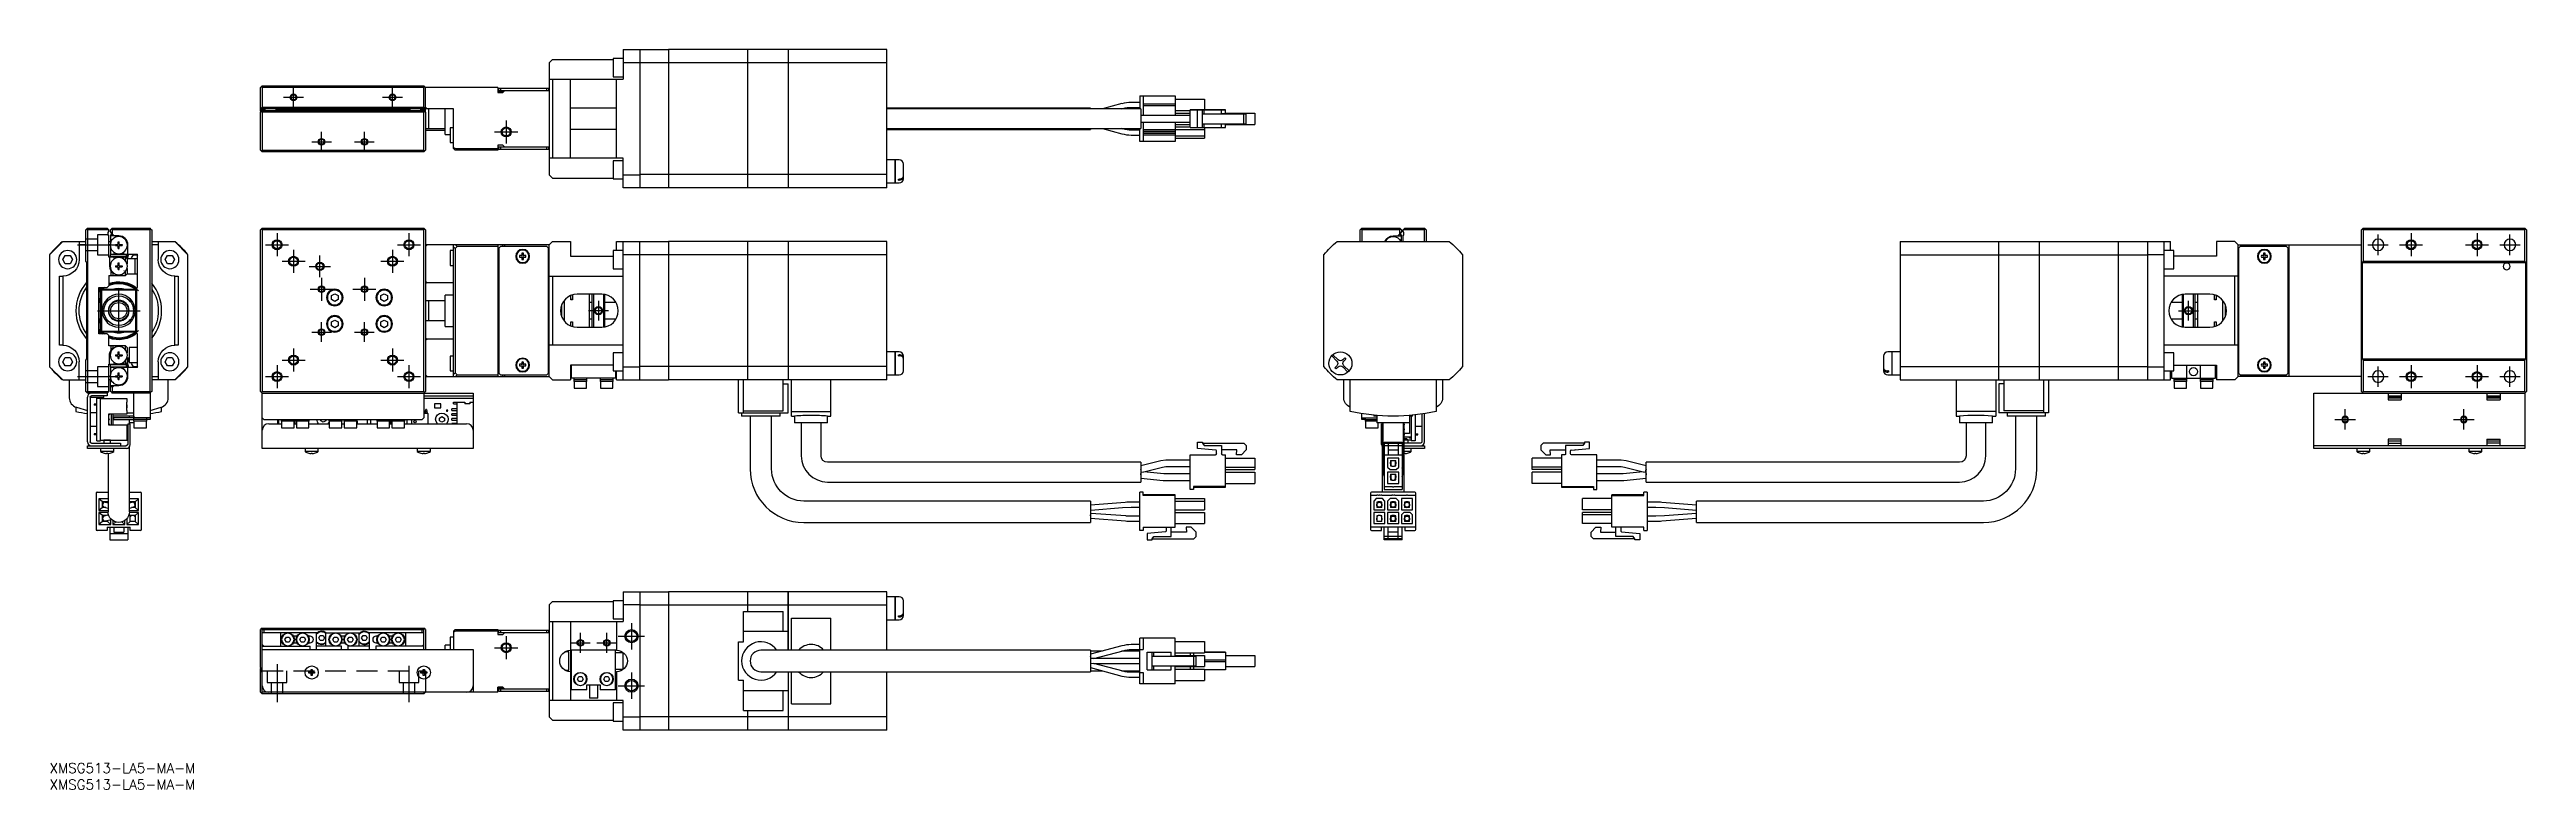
# Model space of a CAD drawing. Extents: x 0 to 751, y -8 to 217.
import ezdxf

# ---------------------------------------------------------------- set-up
doc = ezdxf.new("R2010")
doc.units = 0
doc.header["$LTSCALE"] = 0.5
doc.linetypes.add('CENTER', pattern=[50.8, 31.75, -6.35, 6.35, -6.35])
doc.linetypes.add('DASHED', pattern=[19.05, 12.7, -6.35])
for name, color, linetype in [('MSM_CENTER', 1, 'CENTER'), ('MSM_CONTINUOUS', 7, 'CONTINUOUS'), ('MSM_DASHED', 4, 'DASHED'), ('MSM_NARROW', 5, 'CONTINUOUS'), ('MSM_PART_NUMBER', 7, 'CONTINUOUS')]:
    doc.layers.add(name, color=color, linetype=linetype)
doc.styles.get("Standard").update_dxf_attribs({"font": 'txt.shx', "height": 1, "bigfont": 'bigfont.shx'})

# ---------------------------------------------------------------- blocks, each defined once
blk = doc.blocks.new('*U2')
at = {"layer": 'MSM_PART_NUMBER'}
blk.add_text('XMSG513-LA5-MA-M', height=3, dxfattribs=at).set_placement((0, -3))
blk = doc.blocks.new('*U3')
at = {"layer": 'MSM_PART_NUMBER'}
blk.add_text('XMSG513-LA5-MA-M', height=3, dxfattribs=at).set_placement((0, -8))

msp = doc.modelspace()

# ---------------------------------------------------------------- linework, layer by layer
at = {"layer": 'MSM_CENTER'}
for p, q in [((74.02, 199.04), (74.02, 205.04)), ((104.02, 199.04), (104.02, 205.04)), ((71.02, 202.04), (77.02, 202.04)), ((101.02, 202.04), (107.02, 202.04)), ((79.52, 188.54), (85.52, 188.54)), ((82.52, 185.54), (82.52, 191.54)), ((92.52, 188.54), (98.52, 188.54)), ((95.52, 185.54), (95.52, 191.54)), ((135.02, 191.54), (142.02, 191.54)), ((138.52, 195.04), (138.52, 188.04)), ((69.02, 160.79), (69.02, 153.79)), ((109.02, 160.79), (109.02, 153.79)), ((706.35, 154.19), (706.35, 160.39)), ((716.35, 160.79), (716.35, 153.79)), ((736.35, 160.79), (736.35, 153.79)), ((746.35, 154.19), (746.35, 160.39)), ((8.5, 157.29), (20, 157.29)), ((65.52, 157.29), (72.52, 157.29)), ((70.52, 152.29), (77.52, 152.29)), ((74.02, 155.79), (74.02, 148.79)), ((78.77, 150.74), (85.27, 150.74)), ((82.02, 147.49), (82.02, 153.99)), ((100.52, 152.29), (107.52, 152.29)), ((104.02, 155.79), (104.02, 148.79)), ((105.52, 157.29), (112.52, 157.29)), ((703.25, 157.29), (709.45, 157.29)), ((712.85, 157.29), (719.85, 157.29)), ((732.85, 157.29), (739.85, 157.29)), ((743.25, 157.29), (749.45, 157.29)), ((21, 130.79), (21, 143.79)), ((79.02, 143.79), (86.02, 143.79)), ((82.52, 147.29), (82.52, 140.29)), ((92.02, 143.79), (99.02, 143.79)), ((95.52, 147.29), (95.52, 140.29)), ((14.5, 137.29), (27.5, 137.29)), ((169.52, 137.29), (163.52, 137.29)), ((166.52, 140.29), (166.52, 134.29)), ((645.85, 137.29), (651.85, 137.29)), ((645.85, 137.29), (651.85, 137.29)), ((648.85, 134.29), (648.85, 140.29)), ((648.85, 134.29), (648.85, 140.29)), ((79.52, 130.79), (85.52, 130.79)), ((82.52, 127.79), (82.52, 133.79)), ((92.52, 130.79), (98.52, 130.79)), ((95.52, 127.79), (95.52, 133.79)), ((69.02, 120.79), (69.02, 113.79)), ((70.52, 122.29), (77.52, 122.29)), ((74.02, 125.79), (74.02, 118.79)), ((100.52, 122.29), (107.52, 122.29)), ((104.02, 125.79), (104.02, 118.79)), ((109.02, 120.79), (109.02, 113.79)), ((706.35, 114.19), (706.35, 120.39)), ((716.35, 120.79), (716.35, 113.79)), ((736.35, 120.79), (736.35, 113.79)), ((746.35, 114.19), (746.35, 120.39)), ((8.5, 117.29), (20, 117.29)), ((65.52, 117.29), (72.52, 117.29)), ((105.52, 117.29), (112.52, 117.29)), ((703.25, 117.29), (709.45, 117.29)), ((712.85, 117.29), (719.85, 117.29)), ((732.85, 117.29), (739.85, 117.29)), ((743.25, 117.29), (749.45, 117.29)), ((696.35, 101.19), (696.35, 107.39)), ((732.35, 101.19), (732.35, 107.39)), ((693.25, 104.29), (699.45, 104.29)), ((729.25, 104.29), (735.45, 104.29)), ((138.52, 38.5), (138.52, 31.5)), ((161.02, 33.5), (161.02, 39.5)), ((169.02, 33.5), (169.02, 39.5)), ((172.52, 38.5), (180.52, 38.5)), ((176.52, 42.5), (176.52, 34.5)), ((135.02, 35), (142.02, 35)), ((158.02, 36.5), (164.02, 36.5)), ((166.02, 36.5), (172.02, 36.5)), ((69.02, 30), (69.02, 18.5)), ((109.02, 29.5), (109.02, 18.5)), ((172.52, 23.5), (180.52, 23.5)), ((176.52, 27.5), (176.52, 19.5))]:
    msp.add_line(p, q, dxfattribs=at)
at = {"layer": 'MSM_CONTINUOUS'}
for p, q in [((152.52, 213.54), (151.52, 212.54)), ((151.52, 212.54), (151.52, 178.54)), ((152.52, 213.54), (171.02, 213.54)), ((171.02, 213.79), (171.02, 208.29)), ((174.02, 213.79), (171.02, 213.79)), ((174.02, 216.54), (174.02, 207.54)), ((174.02, 216.54), (187.72, 216.54)), ((179.02, 212.54), (174.02, 212.54)), ((179.02, 216.54), (179.02, 174.54)), ((187.72, 212.51), (179.02, 212.51)), ((187.72, 216.54), (187.72, 174.54)), ((187.77, 216.49), (187.72, 216.49)), ((187.77, 212.26), (187.72, 212.26)), ((211.72, 216.54), (187.77, 216.54)), ((187.77, 216.54), (187.77, 174.54)), ((211.72, 212.51), (187.77, 212.51)), ((211.72, 216.54), (211.72, 174.54)), ((211.77, 216.49), (211.72, 216.49)), ((211.77, 212.26), (211.72, 212.26)), ((211.77, 216.54), (211.77, 174.54)), ((224.02, 216.54), (211.77, 216.54)), ((224.02, 212.51), (211.77, 212.51)), ((224.02, 216.54), (224.02, 174.54)), ((224.07, 216.49), (224.02, 216.49)), ((224.07, 212.26), (224.02, 212.26)), ((224.07, 216.54), (224.07, 174.54)), ((254.02, 216.54), (224.07, 216.54)), ((254.02, 212.51), (224.07, 212.51)), ((254.02, 174.54), (254.02, 216.54)), ((64.52, 205.54), (64.02, 205.04)), ((64.02, 197.84), (64.02, 205.04)), ((64.27, 205.29), (64.52, 205.04)), ((64.52, 205.54), (113.52, 205.54)), ((64.52, 205.04), (64.52, 199.04)), ((113.52, 205.04), (64.52, 205.04)), ((114.02, 205.04), (113.52, 205.54)), ((113.52, 205.04), (113.77, 205.29)), ((113.52, 199.04), (113.52, 205.04)), ((114.02, 197.84), (114.02, 205.04)), ((136.02, 205.04), (114.02, 205.04)), ((136.02, 205.04), (136.02, 203.54)), ((137.77, 203.79), (136.02, 203.79)), ((136.02, 203.54), (137.52, 203.54)), ((136.32, 204.04), (136.32, 204.84)), ((136.32, 204.84), (151.32, 204.84)), ((151.52, 204.04), (136.32, 204.04)), ((136.82, 204.84), (136.82, 204.04)), ((138.02, 204.04), (137.52, 203.54)), ((150.82, 204.04), (150.82, 204.84)), ((151.32, 204.84), (151.32, 204.04)), ((151.52, 207.54), (174.02, 207.54)), ((152.52, 207.54), (152.52, 183.54)), ((158.02, 183.54), (158.02, 207.54)), ((171.02, 208.29), (174.02, 208.29)), ((172.02, 183.54), (172.02, 207.54)), ((64.52, 199.04), (64.02, 198.54)), ((122.52, 198.54), (64.02, 198.54)), ((64.02, 198.34), (65.42, 198.34)), ((64.52, 198.04), (64.02, 197.54)), ((64.12, 197.74), (64.02, 197.84)), ((64.02, 186.04), (64.02, 197.54)), ((64.12, 197.64), (64.12, 197.84)), ((64.52, 197.54), (64.27, 197.79)), ((65.12, 198.14), (64.42, 198.14)), ((64.52, 199.04), (113.52, 199.04)), ((64.52, 198.04), (113.52, 198.04)), ((113.52, 197.54), (64.52, 197.54)), ((64.52, 197.54), (64.52, 186.04)), ((65.42, 198.04), (65.42, 198.34)), ((109.52, 198.16), (68.52, 198.16)), ((68.52, 198.04), (68.52, 198.16)), ((109.52, 198.04), (109.52, 198.16)), ((112.62, 198.04), (112.62, 198.34)), ((114.02, 198.34), (112.62, 198.34)), ((113.62, 198.14), (112.92, 198.14)), ((114.02, 198.54), (113.52, 199.04)), ((114.02, 197.54), (113.52, 198.04)), ((113.77, 197.79), (113.52, 197.54)), ((113.52, 186.04), (113.52, 197.54)), ((114.02, 197.84), (113.92, 197.74)), ((113.92, 197.84), (113.92, 197.64)), ((114.52, 198.54), (114.02, 199.04)), ((114.02, 197.54), (114.02, 186.04)), ((115.02, 192.54), (115.02, 198.54)), ((120.02, 190.79), (120.02, 198.54)), ((122.52, 186.54), (122.52, 198.54)), ((172.02, 198.76), (158.02, 198.76)), ((315.77, 198.79), (254.02, 198.79)), ((331.02, 198.54), (254.02, 198.54)), ((315.77, 198.79), (315.77, 198.54)), ((325.26, 200.12), (319.4, 198.54)), ((325.19, 198.54), (325.65, 198.67)), ((330.77, 200.49), (328.14, 200.49)), ((328.14, 198.99), (330.77, 198.99)), ((330.77, 202.44), (341.47, 202.44)), ((330.77, 202.44), (330.77, 198.54)), ((331.02, 198.54), (331.02, 192.54)), ((337.4, 196.54), (331.02, 196.54)), ((337.93, 196.54), (331.02, 196.54)), ((331.77, 202.44), (331.77, 196.54)), ((341.47, 199.99), (331.77, 199.99)), ((341.47, 199.49), (331.77, 199.49)), ((338.66, 196.54), (337.4, 196.54)), ((338.12, 196.54), (337.93, 196.54)), ((346.02, 196.54), (338.12, 196.54)), ((346.02, 196.54), (338.66, 196.54)), ((341.47, 202.44), (341.47, 196.54)), ((341.47, 201.44), (350.37, 201.44)), ((341.47, 198.04), (346.02, 198.04)), ((341.47, 197.24), (346.02, 197.24)), ((346.02, 198.24), (353.67, 198.24)), ((347.02, 198.24), (346.02, 198.24)), ((346.02, 192.84), (346.02, 198.24)), ((356.72, 198.24), (347.02, 198.24)), ((348.22, 198.24), (349.72, 198.24)), ((348.22, 192.84), (348.22, 198.24)), ((353.79, 198.24), (348.22, 198.24)), ((349.72, 192.84), (349.72, 198.24)), ((349.72, 198.24), (350.22, 198.24)), ((349.72, 197.04), (350.22, 197.04)), ((349.72, 197.04), (362.32, 197.04)), ((350.22, 198.24), (355.47, 198.24)), ((350.22, 197.04), (350.22, 198.24)), ((350.22, 197.04), (355.47, 197.04)), ((350.37, 201.44), (350.37, 198.24)), ((353.67, 198.24), (353.97, 198.24)), ((353.97, 198.24), (353.79, 198.24)), ((355.47, 198.24), (355.77, 198.24)), ((355.47, 197.04), (355.47, 198.24)), ((360.15, 197.04), (355.47, 197.04)), ((355.77, 197.04), (355.47, 197.04)), ((355.77, 198.24), (356.72, 198.24)), ((356.72, 197.04), (356.72, 198.24)), ((356.72, 197.24), (365.62, 197.24)), ((356.72, 197.24), (365.62, 197.24)), ((356.72, 197.24), (365.62, 197.24)), ((360.02, 197.04), (360.15, 197.04)), ((361.52, 197.04), (360.02, 197.04)), ((363.02, 197.04), (361.52, 197.04)), ((362.32, 194.04), (362.32, 197.04)), ((362.32, 197.04), (363.02, 197.04)), ((363.02, 194.04), (363.02, 197.04)), ((365.62, 197.24), (365.62, 193.84)), ((114.02, 192.54), (120.02, 192.54)), ((114.02, 192.04), (120.02, 192.04)), ((120.02, 190.79), (121.52, 190.79)), ((121.52, 192.79), (121.52, 188.29)), ((122.52, 192.79), (121.52, 192.79)), ((121.52, 188.29), (122.52, 188.29)), ((158.02, 192.33), (172.02, 192.33)), ((254.02, 192.54), (331.02, 192.54)), ((254.02, 192.29), (315.77, 192.29)), ((315.77, 192.54), (315.77, 192.29)), ((319.4, 192.54), (325.26, 190.97)), ((325.64, 192.42), (325.19, 192.54)), ((330.77, 192.09), (328.14, 192.09)), ((328.14, 190.59), (330.77, 190.59)), ((330.77, 188.64), (330.77, 192.54)), ((341.47, 188.64), (330.77, 188.64)), ((331.02, 194.54), (337.4, 194.54)), ((331.77, 194.54), (331.77, 188.64)), ((341.47, 192.14), (331.77, 192.14)), ((341.47, 191.64), (331.77, 191.64)), ((341.47, 191.59), (331.77, 191.59)), ((341.47, 191.09), (331.77, 191.09)), ((341.47, 191.04), (331.77, 191.04)), ((341.47, 190.54), (331.77, 190.54)), ((337.4, 194.54), (346.02, 194.54)), ((338.66, 194.54), (346.02, 194.54)), ((341.47, 194.54), (341.47, 188.64)), ((341.47, 193.84), (346.02, 193.84)), ((341.47, 193.04), (346.02, 193.04)), ((341.47, 192.29), (350.37, 192.29)), ((341.47, 190.39), (350.37, 190.39)), ((341.47, 189.64), (350.37, 189.64)), ((346.02, 192.84), (348.22, 192.84)), ((348.22, 192.84), (349.72, 192.84)), ((349.72, 194.04), (362.32, 194.04)), ((349.72, 192.84), (350.22, 192.84)), ((350.22, 192.84), (350.22, 194.04)), ((350.22, 192.84), (355.47, 192.84)), ((350.37, 192.84), (350.37, 189.64)), ((355.47, 192.84), (355.47, 194.04)), ((355.47, 192.84), (355.77, 192.84)), ((355.77, 192.84), (356.72, 192.84)), ((356.72, 192.84), (356.72, 194.04)), ((356.72, 193.84), (365.62, 193.84)), ((362.32, 194.04), (363.02, 194.04)), ((64.02, 186.04), (64.52, 185.54)), ((64.27, 185.79), (64.52, 186.04)), ((64.52, 186.04), (113.52, 186.04)), ((113.52, 185.54), (64.52, 185.54)), ((113.52, 186.04), (113.77, 185.79)), ((113.52, 185.54), (114.02, 186.04)), ((122.52, 186.85), (123.13, 186.54)), ((123.02, 186.04), (122.52, 186.54)), ((136.02, 186.04), (123.02, 186.04)), ((123.13, 186.54), (136.02, 186.54)), ((123.13, 186.54), (123.63, 186.04)), ((137.52, 187.54), (136.02, 187.54)), ((136.02, 187.54), (136.02, 186.04)), ((136.32, 186.24), (136.32, 187.04)), ((136.32, 187.04), (151.52, 187.04)), ((151.32, 186.24), (136.32, 186.24)), ((136.82, 187.04), (136.82, 186.24)), ((137.52, 187.54), (138.02, 187.04)), ((150.82, 186.24), (150.82, 187.04)), ((151.32, 187.04), (151.32, 186.24)), ((174.02, 183.54), (151.52, 183.54)), ((171.02, 182.79), (171.02, 177.29)), ((174.02, 182.79), (171.02, 182.79)), ((174.02, 174.54), (174.02, 183.54)), ((256.52, 183.04), (254.02, 183.04)), ((256.52, 176.04), (256.52, 183.04)), ((256.57, 182.99), (256.52, 182.99)), ((256.57, 176.04), (256.57, 183.04)), ((257.72, 183.04), (256.57, 183.04)), ((259.02, 177.34), (259.02, 181.74)), ((151.52, 178.54), (152.52, 177.54)), ((152.52, 177.54), (171.02, 177.54)), ((171.02, 177.29), (174.02, 177.29)), ((174.02, 178.54), (179.02, 178.54)), ((187.72, 174.54), (174.02, 174.54)), ((187.72, 178.57), (179.02, 178.57)), ((187.77, 178.83), (187.72, 178.83)), ((187.77, 174.59), (187.72, 174.59)), ((211.72, 178.57), (187.77, 178.57)), ((211.72, 174.54), (187.77, 174.54)), ((211.77, 178.83), (211.72, 178.83)), ((211.77, 174.59), (211.72, 174.59)), ((224.02, 178.57), (211.77, 178.57)), ((224.02, 174.54), (211.77, 174.54)), ((224.07, 178.83), (224.02, 178.83)), ((224.07, 174.59), (224.02, 174.59)), ((254.02, 178.57), (224.07, 178.57)), ((254.02, 174.54), (224.07, 174.54)), ((254.02, 176.04), (256.52, 176.04)), ((256.52, 176.09), (256.57, 176.09)), ((256.57, 176.04), (257.72, 176.04)), ((257.52, 176.9), (257.52, 177.25)), ((257.52, 177.25), (257.72, 177.25)), ((257.52, 176.9), (257.72, 176.9)), ((4, 158.29), (0, 154.29)), ((4, 158.29), (11, 158.29)), ((9, 158.29), (9, 152.79)), ((11, 161.79), (11.5, 162.29)), ((11, 152.29), (11, 161.79)), ((11.25, 162.04), (11.5, 161.79)), ((11.5, 162.29), (17.5, 162.29)), ((11.5, 161.79), (11.5, 112.79)), ((18, 161.79), (11.5, 161.79)), ((17.5, 162.29), (18, 161.79)), ((18, 161.35), (18, 161.79)), ((18, 153.49), (18, 160.03)), ((18, 158.29), (18.5, 158.29)), ((18.5, 161.79), (19, 162.29)), ((18.5, 161.35), (18.5, 161.79)), ((18.5, 160.03), (18.5, 157.9)), ((21, 159.99), (18.5, 159.99)), ((19, 160.59), (18.58, 159.99)), ((18.75, 162.04), (19, 161.79)), ((19, 162.29), (30.5, 162.29)), ((19, 161.79), (19, 160.59)), ((30.5, 161.79), (19, 161.79)), ((19.6, 159.99), (19, 160.59)), ((20.86, 158.19), (21.15, 158.19)), ((20.86, 157.39), (20.86, 158.19)), ((21.15, 157.39), (21.15, 158.19)), ((30.75, 162.04), (30.5, 162.29)), ((30.5, 161.79), (30.75, 162.04)), ((30.5, 112.79), (30.5, 161.79)), ((30.75, 162.04), (31, 161.79)), ((31, 161.79), (31, 112.79)), ((31, 158.29), (38, 158.29)), ((33, 158.29), (33, 152.79)), ((42, 154.29), (38, 158.29)), ((64.02, 161.79), (64.52, 162.29)), ((64.02, 112.79), (64.02, 161.79)), ((64.27, 162.04), (64.52, 161.79)), ((64.52, 162.29), (113.52, 162.29)), ((113.52, 161.79), (64.52, 161.79)), ((64.52, 161.79), (64.52, 112.79)), ((113.52, 162.29), (114.02, 161.79)), ((113.52, 161.79), (113.77, 162.04)), ((113.52, 112.79), (113.52, 161.79)), ((114.02, 161.79), (114.02, 112.79)), ((152.52, 158.29), (151.52, 157.29)), ((152.52, 158.29), (158.02, 158.29)), ((158.02, 158.29), (158.02, 153.79)), ((172.02, 155.54), (172.02, 158.29)), ((172.02, 158.29), (187.72, 158.29)), ((174.02, 116.29), (174.02, 158.29)), ((179.02, 116.29), (179.02, 158.29)), ((187.72, 158.29), (187.72, 116.29)), ((187.77, 158.24), (187.72, 158.24)), ((211.72, 158.29), (187.77, 158.29)), ((187.77, 158.29), (187.77, 116.29)), ((211.72, 158.29), (211.72, 116.29)), ((211.77, 158.24), (211.72, 158.24)), ((211.77, 158.29), (211.77, 116.29)), ((224.02, 158.29), (211.77, 158.29)), ((224.02, 158.29), (224.02, 116.29)), ((224.07, 158.24), (224.02, 158.24)), ((224.07, 158.29), (224.07, 116.29)), ((254.02, 158.29), (224.07, 158.29)), ((254.02, 116.29), (254.02, 158.29)), ((390.58, 158.29), (390.45, 158.16)), ((390.61, 158.29), (424.55, 158.29)), ((397.58, 161.79), (398.08, 162.29)), ((397.58, 158.29), (397.58, 161.79)), ((397.83, 162.04), (398.08, 161.79)), ((398.08, 162.29), (409.58, 162.29)), ((398.08, 161.79), (398.08, 158.29)), ((409.58, 161.79), (398.08, 161.79)), ((407.58, 159.99), (410.08, 159.99)), ((409.58, 160.59), (408.98, 159.99)), ((410.08, 161.79), (409.58, 162.29)), ((409.58, 161.79), (409.83, 162.04)), ((409.58, 160.59), (409.58, 161.79)), ((410.01, 159.99), (409.58, 160.59)), ((410.08, 161.79), (410.08, 161.35)), ((410.08, 158.29), (410.08, 160.03)), ((410.58, 161.79), (411.08, 162.29)), ((410.58, 161.35), (410.58, 161.79)), ((417.08, 161.79), (410.58, 161.79)), ((410.58, 158.29), (410.58, 160.03)), ((411.08, 162.29), (417.08, 162.29)), ((417.08, 162.29), (417.58, 161.79)), ((417.08, 161.79), (417.33, 162.04)), ((417.08, 158.29), (417.08, 161.79)), ((417.58, 161.79), (417.58, 158.29)), ((424.71, 158.16), (424.58, 158.29)), ((561.35, 158.29), (591.3, 158.29)), ((561.35, 158.29), (561.35, 116.29)), ((591.3, 116.29), (591.3, 158.29)), ((591.3, 158.24), (591.35, 158.24)), ((591.35, 116.29), (591.35, 158.29)), ((591.35, 158.29), (603.6, 158.29)), ((603.6, 116.29), (603.6, 158.29)), ((603.6, 158.24), (603.65, 158.24)), ((603.65, 116.29), (603.65, 158.29)), ((603.65, 158.29), (627.6, 158.29)), ((627.6, 116.29), (627.6, 158.29)), ((627.6, 158.24), (627.65, 158.24)), ((627.65, 158.29), (643.35, 158.29)), ((627.65, 116.29), (627.65, 158.29)), ((636.35, 158.29), (636.35, 116.29)), ((641.35, 158.29), (641.35, 116.29)), ((643.35, 155.54), (643.35, 158.29)), ((657.35, 158.29), (657.35, 153.79)), ((662.85, 158.29), (657.35, 158.29)), ((663.85, 157.29), (662.85, 158.29)), ((701.35, 161.79), (701.85, 162.29)), ((701.35, 112.79), (701.35, 161.79)), ((701.6, 162.04), (701.85, 161.79)), ((701.85, 162.29), (750.85, 162.29)), ((701.85, 161.79), (701.85, 152.29)), ((750.85, 161.79), (701.85, 161.79)), ((751.35, 161.79), (750.85, 162.29)), ((750.85, 161.79), (751.1, 162.04)), ((750.85, 152.29), (750.85, 161.79)), ((751.35, 161.79), (751.35, 112.79)), ((0, 154.29), (0, 120.29)), ((4.06, 152.79), (4.78, 154.04)), ((4.78, 151.54), (4.06, 152.79)), ((4.78, 154.04), (6.22, 154.04)), ((6.22, 151.54), (4.78, 151.54)), ((6.22, 154.04), (6.94, 152.79)), ((6.94, 152.79), (6.22, 151.54)), ((11, 157.29), (9, 157.29)), ((11.35, 151.94), (11, 152.29)), ((11.35, 122.64), (11.35, 151.94)), ((18.4, 157.29), (18, 157.29)), ((19.46, 153.49), (18, 153.49)), ((18.2, 153.49), (18.2, 150.79)), ((18.39, 154.29), (18.39, 153.69)), ((23.39, 154.29), (18.39, 154.29)), ((18.39, 153.69), (23.39, 153.69)), ((18.5, 156.47), (18.5, 154.49)), ((18.5, 154.49), (19.46, 154.49)), ((19.46, 154.49), (19.63, 154.78)), ((19.46, 153.49), (19.63, 153.19)), ((20, 157.33), (20.8, 157.33)), ((20, 157.33), (20, 157.04)), ((20, 157.04), (20.8, 157.04)), ((20, 150.93), (20.8, 150.93)), ((20, 150.93), (20, 150.64)), ((20, 150.64), (20.8, 150.64)), ((20.53, 157.04), (20.53, 157.33)), ((20.53, 150.64), (20.53, 150.93)), ((21.15, 157.66), (20.86, 157.66)), ((20.86, 156.19), (20.86, 156.98)), ((20.86, 156.72), (21.15, 156.72)), ((20.86, 156.19), (21.15, 156.19)), ((20.86, 151.79), (21.15, 151.79)), ((20.86, 150.99), (20.86, 151.79)), ((21.15, 151.26), (20.86, 151.26)), ((20.86, 149.79), (20.86, 150.58)), ((20.86, 150.32), (21.15, 150.32)), ((21.15, 156.19), (21.15, 156.98)), ((21.15, 150.99), (21.15, 151.79)), ((21.15, 149.79), (21.15, 150.58)), ((21.21, 157.33), (22, 157.33)), ((21.21, 157.04), (22, 157.04)), ((21.21, 150.93), (22, 150.93)), ((21.21, 150.64), (22, 150.64)), ((21.47, 157.04), (21.47, 157.33)), ((21.47, 150.64), (21.47, 150.93)), ((22, 157.33), (22, 157.04)), ((22, 150.93), (22, 150.64)), ((22.37, 154.78), (22.54, 154.49)), ((22.37, 153.19), (22.54, 153.49)), ((22.54, 154.49), (26.7, 154.49)), ((23, 153.49), (22.54, 153.49)), ((23, 152.45), (23, 153.49)), ((23, 153.49), (23.5, 152.99)), ((23.39, 153.69), (23.39, 154.29)), ((23.5, 152.99), (23.5, 151.5)), ((26.7, 152.99), (23.5, 152.99)), ((23.8, 154.49), (23.8, 157.19)), ((24.85, 153.29), (25.42, 154.29)), ((25.02, 152.99), (24.85, 153.29)), ((25.42, 154.29), (26.58, 154.29)), ((26, 148.49), (26, 152.99)), ((26.58, 154.29), (26.7, 154.08)), ((26.7, 144.29), (26.7, 154.49)), ((33, 157.29), (31, 157.29)), ((35.06, 152.79), (35.78, 154.04)), ((35.78, 151.54), (35.06, 152.79)), ((35.78, 154.04), (37.22, 154.04)), ((37.22, 151.54), (35.78, 151.54)), ((37.22, 154.04), (37.94, 152.79)), ((37.94, 152.79), (37.22, 151.54)), ((42, 120.29), (42, 154.29)), ((114.02, 156.79), (114.52, 157.29)), ((151.52, 157.29), (114.02, 157.29)), ((121.52, 155.54), (121.52, 151.04)), ((122.52, 155.54), (121.52, 155.54)), ((121.52, 151.04), (122.52, 151.04)), ((122.52, 117.29), (122.52, 157.29)), ((123.02, 156.18), (122.52, 156.68)), ((123.63, 156.79), (123.02, 156.18)), ((123.02, 156.18), (123.02, 118.4)), ((123.13, 157.29), (123.63, 156.79)), ((136.02, 156.79), (123.63, 156.79)), ((136.02, 157.29), (136.02, 117.29)), ((136.82, 156.79), (136.32, 156.29)), ((136.32, 156.29), (136.32, 118.29)), ((150.82, 156.79), (136.82, 156.79)), ((137.52, 156.79), (137.52, 157.29)), ((138.02, 157.29), (138.02, 156.79)), ((143.28, 154.03), (142.6, 154.03)), ((142.6, 153.55), (143.28, 153.55)), ((143.28, 154.71), (143.28, 154.03)), ((143.28, 153.55), (143.28, 152.87)), ((143.76, 154.03), (143.76, 154.71)), ((144.44, 154.03), (143.76, 154.03)), ((143.76, 153.55), (144.44, 153.55)), ((143.76, 152.87), (143.76, 153.55)), ((151.32, 156.29), (150.82, 156.79)), ((151.32, 118.29), (151.32, 156.29)), ((151.52, 117.29), (151.52, 157.29)), ((158.02, 153.79), (171.02, 153.79)), ((171.02, 155.54), (171.02, 150.04)), ((174.02, 155.54), (171.02, 155.54)), ((179.02, 154.29), (174.02, 154.29)), ((187.72, 154.26), (179.02, 154.26)), ((187.77, 154), (187.72, 154)), ((211.72, 154.26), (187.77, 154.26)), ((211.77, 154), (211.72, 154)), ((224.02, 154.26), (211.77, 154.26)), ((224.07, 154), (224.02, 154)), ((254.02, 154.26), (224.07, 154.26)), ((386.71, 154.42), (386.58, 154.29)), ((386.58, 120.32), (386.58, 154.26)), ((428.58, 154.29), (428.45, 154.42)), ((428.58, 154.26), (428.58, 120.32)), ((561.35, 154.26), (591.3, 154.26)), ((591.3, 154), (591.35, 154)), ((591.35, 154.26), (603.6, 154.26)), ((603.6, 154), (603.65, 154)), ((603.65, 154.26), (627.6, 154.26)), ((627.6, 154), (627.65, 154)), ((627.65, 154.26), (636.35, 154.26)), ((641.35, 154.29), (636.35, 154.29)), ((644.35, 155.54), (641.35, 155.54)), ((644.35, 150.04), (644.35, 155.54)), ((657.35, 153.79), (644.35, 153.79)), ((663.85, 117.29), (663.85, 157.29)), ((663.85, 157.29), (701.35, 157.29)), ((664.05, 151.79), (663.85, 151.79)), ((664.55, 156.79), (664.05, 156.29)), ((664.05, 156.29), (664.05, 118.29)), ((678.55, 156.79), (664.55, 156.79)), ((671.61, 154.03), (670.93, 154.03)), ((670.93, 153.55), (671.61, 153.55)), ((671.61, 154.71), (671.61, 154.03)), ((671.61, 153.55), (671.61, 152.87)), ((672.09, 154.03), (672.09, 154.71)), ((672.77, 154.03), (672.09, 154.03)), ((672.09, 152.87), (672.09, 153.55)), ((672.09, 153.55), (672.77, 153.55)), ((677.35, 156.79), (677.35, 157.29)), ((677.85, 156.79), (677.85, 157.29)), ((679.05, 156.29), (678.55, 156.79)), ((679.05, 118.29), (679.05, 156.29)), ((679.05, 151.79), (679.35, 151.79)), ((679.35, 151.04), (679.05, 151.04)), ((679.35, 117.29), (679.35, 157.29)), ((701.85, 152.29), (701.5, 151.94)), ((701.5, 151.94), (701.5, 122.64)), ((701.5, 151.94), (751.2, 151.94)), ((701.85, 152.29), (750.85, 152.29)), ((751.2, 151.94), (750.85, 152.29)), ((751.2, 122.64), (751.2, 151.94)), ((3, 126.79), (3, 147.79)), ((3, 147.79), (4, 147.79)), ((4, 147.79), (4, 126.79)), ((15, 144.29), (17.5, 144.29)), ((15, 130.29), (15, 144.29)), ((15.5, 142.99), (15.8, 143.29)), ((15.5, 131.59), (15.5, 142.99)), ((16, 143.49), (15.8, 143.29)), ((15.8, 143.29), (15.8, 131.29)), ((16, 143.49), (16.3, 143.79)), ((26, 143.49), (16, 143.49)), ((16.3, 143.79), (25.7, 143.79)), ((18, 144.79), (17.5, 144.29)), ((18, 147.99), (23, 147.99)), ((18, 147.99), (18, 144.79)), ((18.7, 147.99), (18.7, 149.19)), ((19.2, 148.64), (19.2, 147.99)), ((20.86, 149.79), (21.15, 149.79)), ((23, 147.99), (23, 149.13)), ((23.5, 148.49), (23, 147.99)), ((23.5, 150.07), (23.5, 148.49)), ((23.5, 148.49), (26.7, 148.49)), ((25.7, 143.79), (26, 143.49)), ((26.2, 143.29), (26, 143.49)), ((26.2, 131.29), (26.2, 143.29)), ((26.2, 143.29), (26.5, 142.99)), ((26.5, 130.29), (26.5, 144.29)), ((26.5, 144.29), (26.7, 144.29)), ((38, 126.79), (38, 147.79)), ((38, 147.79), (39, 147.79)), ((39, 147.79), (39, 126.79)), ((114.52, 145.77), (114.02, 146.27)), ((122.52, 145.77), (114.52, 145.77)), ((136.32, 147.29), (136.02, 147.29)), ((136.02, 145.54), (136.32, 145.54)), ((151.52, 147.29), (151.32, 147.29)), ((151.52, 144.79), (151.32, 144.79)), ((151.52, 147.79), (174.02, 147.79)), ((152.52, 147.79), (152.52, 126.79)), ((171.02, 150.04), (174.02, 150.04)), ((641.35, 150.04), (644.35, 150.04)), ((663.85, 147.79), (641.35, 147.79)), ((662.85, 126.79), (662.85, 147.79)), ((664.05, 147.29), (663.85, 147.29)), ((664.05, 144.79), (663.85, 144.79)), ((679.05, 145.54), (679.35, 145.54)), ((18.04, 136.23), (18.04, 136.22)), ((23.97, 136.22), (23.97, 136.22)), ((24.2, 140.26), (24.2, 140.45)), ((24.2, 140.26), (24.43, 140.04)), ((24.43, 140.21), (24.43, 140.04)), ((24.43, 140.04), (24.56, 140.04)), ((85.52, 141.86), (86.52, 142.44)), ((85.52, 140.71), (85.52, 141.86)), ((86.52, 140.13), (85.52, 140.71)), ((86.52, 142.44), (87.52, 141.86)), ((87.52, 140.71), (86.52, 140.13)), ((87.52, 141.86), (87.52, 140.71)), ((100.52, 141.86), (101.52, 142.44)), ((100.52, 140.71), (100.52, 141.86)), ((101.52, 140.13), (100.52, 140.71)), ((101.52, 142.44), (102.52, 141.86)), ((102.52, 140.71), (101.52, 140.13)), ((102.52, 141.86), (102.52, 140.71)), ((120.02, 140.29), (114.02, 140.29)), ((115.02, 134.29), (115.02, 140.29)), ((120.02, 132.54), (120.02, 142.04)), ((122.52, 142.04), (120.02, 142.04)), ((136.22, 142.29), (136.02, 142.09)), ((136.22, 142.29), (136.22, 132.29)), ((136.32, 142.29), (136.22, 142.29)), ((155.32, 138.54), (155.18, 138.54)), ((155.18, 136.04), (155.32, 136.04)), ((155.32, 138.99), (155.32, 135.58)), ((156.12, 140.42), (156.12, 134.16)), ((158.12, 140.62), (158.12, 141.91)), ((158.62, 140.64), (158.12, 140.64)), ((158.62, 140.62), (158.12, 140.62)), ((158.62, 142.09), (158.62, 140.62)), ((167.52, 142.29), (160.02, 142.29)), ((163.82, 132.29), (163.82, 142.29)), ((164.52, 139.79), (163.82, 139.79)), ((164.52, 142.29), (164.52, 132.29)), ((165.02, 142.29), (165.02, 132.29)), ((168.12, 132.32), (168.12, 142.25)), ((168.32, 142.22), (168.32, 132.35)), ((171.85, 139.79), (168.32, 139.79)), ((647.05, 139.79), (643.52, 139.79)), ((647.05, 132.35), (647.05, 142.22)), ((647.25, 142.25), (647.25, 132.32)), ((655.35, 142.29), (647.85, 142.29)), ((650.35, 132.29), (650.35, 142.29)), ((650.85, 132.29), (650.85, 142.29)), ((651.55, 139.79), (650.85, 139.79)), ((651.55, 142.29), (651.55, 132.29)), ((656.75, 140.62), (656.75, 142.09)), ((657.25, 140.64), (656.75, 140.64)), ((657.25, 140.62), (656.75, 140.62)), ((657.25, 141.91), (657.25, 140.62)), ((659.25, 134.16), (659.25, 140.42)), ((660.05, 135.58), (660.05, 138.99)), ((660.19, 138.54), (660.05, 138.54)), ((660.05, 136.04), (660.19, 136.04)), ((679.15, 142.29), (679.05, 142.29)), ((679.15, 132.29), (679.15, 142.29)), ((679.35, 142.09), (679.15, 142.29)), ((17.5, 130.29), (15, 130.29)), ((15.8, 131.29), (15.5, 131.59)), ((15.8, 131.29), (16, 131.09)), ((16, 131.09), (26, 131.09)), ((16.3, 130.79), (16, 131.09)), ((25.7, 130.79), (16.3, 130.79)), ((17.5, 130.29), (18, 129.79)), ((18, 126.59), (18, 129.79)), ((19.56, 134.49), (19.63, 134.49)), ((19.69, 134.42), (19.63, 134.49)), ((22.38, 134.49), (22.31, 134.42)), ((22.38, 134.49), (22.44, 134.49)), ((24.43, 134.54), (24.2, 134.31)), ((24.2, 134.12), (24.2, 134.31)), ((24.43, 134.54), (24.43, 134.37)), ((24.56, 134.54), (24.43, 134.54)), ((26, 131.09), (25.7, 130.79)), ((26, 131.09), (26.2, 131.29)), ((26.5, 131.59), (26.2, 131.29)), ((26.7, 130.29), (26.5, 130.29)), ((26.7, 120.09), (26.7, 130.29)), ((85.52, 133.86), (86.52, 134.44)), ((85.52, 132.71), (85.52, 133.86)), ((86.52, 132.13), (85.52, 132.71)), ((86.52, 134.44), (87.52, 133.86)), ((87.52, 132.71), (86.52, 132.13)), ((87.52, 133.86), (87.52, 132.71)), ((100.52, 133.86), (101.52, 134.44)), ((100.52, 132.71), (100.52, 133.86)), ((101.52, 132.13), (100.52, 132.71)), ((101.52, 134.44), (102.52, 133.86)), ((102.52, 132.71), (101.52, 132.13)), ((102.52, 133.86), (102.52, 132.71)), ((114.02, 134.29), (120.02, 134.29)), ((114.02, 128.3), (114.52, 128.8)), ((114.52, 128.8), (122.52, 128.8)), ((120.02, 132.54), (122.52, 132.54)), ((136.02, 132.49), (136.22, 132.29)), ((136.32, 129.04), (136.02, 129.04)), ((136.22, 132.29), (136.32, 132.29)), ((151.32, 129.79), (151.52, 129.79)), ((158.12, 132.66), (158.12, 133.95)), ((158.12, 133.95), (158.62, 133.95)), ((158.12, 133.94), (158.62, 133.94)), ((158.62, 133.95), (158.62, 132.49)), ((160.02, 132.29), (167.52, 132.29)), ((163.82, 134.79), (164.52, 134.79)), ((168.32, 134.79), (171.85, 134.79)), ((643.52, 134.79), (647.05, 134.79)), ((647.85, 132.29), (655.35, 132.29)), ((650.85, 134.79), (651.55, 134.79)), ((656.75, 133.95), (657.25, 133.95)), ((656.75, 132.49), (656.75, 133.95)), ((656.75, 133.94), (657.25, 133.94)), ((657.25, 133.95), (657.25, 132.66)), ((663.85, 129.79), (664.05, 129.79)), ((679.05, 132.29), (679.15, 132.29)), ((679.35, 129.04), (679.05, 129.04)), ((679.15, 132.29), (679.35, 132.49)), ((0, 120.29), (4, 116.29)), ((4, 126.79), (3, 126.79)), ((4.06, 121.79), (4.78, 123.04)), ((4.78, 120.54), (4.06, 121.79)), ((4.78, 123.04), (6.22, 123.04)), ((6.22, 120.54), (4.78, 120.54)), ((6.22, 123.04), (6.94, 121.79)), ((6.94, 121.79), (6.22, 120.54)), ((9, 116.29), (9, 121.79)), ((11, 122.29), (11.35, 122.64)), ((11, 112.79), (11, 122.29)), ((23, 126.59), (18, 126.59)), ((18, 121.09), (19.46, 121.09)), ((18, 112.79), (18, 121.09)), ((18.2, 121.09), (18.2, 123.79)), ((18.39, 120.89), (18.39, 120.29)), ((23.39, 120.89), (18.39, 120.89)), ((18.39, 120.29), (23.39, 120.29)), ((18.7, 125.38), (18.7, 126.59)), ((19.2, 126.59), (19.2, 125.93)), ((19.63, 121.38), (19.46, 121.09)), ((20, 123.93), (20.8, 123.93)), ((20, 123.93), (20, 123.64)), ((20, 123.64), (20.8, 123.64)), ((20.53, 123.64), (20.53, 123.93)), ((20.86, 124.79), (21.15, 124.79)), ((20.86, 123.99), (20.86, 124.79)), ((21.15, 124.26), (20.86, 124.26)), ((20.86, 122.79), (20.86, 123.58)), ((20.86, 123.32), (21.15, 123.32)), ((20.86, 122.79), (21.15, 122.79)), ((21.15, 123.99), (21.15, 124.79)), ((21.15, 122.79), (21.15, 123.58)), ((21.21, 123.93), (22, 123.93)), ((21.21, 123.64), (22, 123.64)), ((21.47, 123.64), (21.47, 123.93)), ((22, 123.93), (22, 123.64)), ((22.54, 121.09), (22.37, 121.38)), ((23, 121.09), (22.54, 121.09)), ((23, 125.45), (23, 126.59)), ((23, 126.59), (23.5, 126.09)), ((23, 121.09), (23, 122.13)), ((23.5, 121.59), (23, 121.09)), ((23.39, 120.29), (23.39, 120.89)), ((23.5, 126.09), (23.5, 124.5)), ((23.5, 123.07), (23.5, 121.59)), ((24.2, 126.09), (24.2, 121.59)), ((26.7, 126.09), (24.2, 126.09)), ((24.2, 121.59), (26.7, 121.59)), ((24.85, 121.29), (25.02, 121.59)), ((25.42, 120.29), (24.85, 121.29)), ((26.58, 120.29), (25.42, 120.29)), ((26.7, 120.5), (26.58, 120.29)), ((33, 121.79), (33, 116.29)), ((35.06, 121.79), (35.78, 123.04)), ((35.78, 120.54), (35.06, 121.79)), ((35.78, 123.04), (37.22, 123.04)), ((37.22, 120.54), (35.78, 120.54)), ((37.22, 123.04), (37.94, 121.79)), ((37.94, 121.79), (37.22, 120.54)), ((39, 126.79), (38, 126.79)), ((38, 116.29), (42, 120.29)), ((121.52, 123.54), (121.52, 119.04)), ((122.52, 123.54), (121.52, 123.54)), ((136.02, 127.29), (136.32, 127.29)), ((143.28, 121.03), (142.6, 121.03)), ((142.6, 120.55), (143.28, 120.55)), ((143.28, 121.71), (143.28, 121.03)), ((143.28, 120.55), (143.28, 119.87)), ((143.76, 121.03), (143.76, 121.71)), ((144.44, 121.03), (143.76, 121.03)), ((143.76, 119.87), (143.76, 120.55)), ((143.76, 120.55), (144.44, 120.55)), ((151.32, 127.29), (151.52, 127.29)), ((174.02, 126.79), (151.52, 126.79)), ((158.02, 120.79), (158.02, 116.29)), ((171.02, 120.79), (158.02, 120.79)), ((158.32, 116.79), (158.32, 120.79)), ((171.02, 124.54), (171.02, 119.04)), ((174.02, 124.54), (171.02, 124.54)), ((174.02, 120.29), (179.02, 120.29)), ((187.72, 120.32), (179.02, 120.32)), ((187.77, 120.57), (187.72, 120.57)), ((211.72, 120.32), (187.77, 120.32)), ((211.77, 120.57), (211.72, 120.57)), ((224.02, 120.32), (211.77, 120.32)), ((224.07, 120.57), (224.02, 120.57)), ((254.02, 120.32), (224.07, 120.32)), ((256.52, 124.79), (254.02, 124.79)), ((256.52, 117.79), (256.52, 124.79)), ((256.57, 124.74), (256.52, 124.74)), ((256.57, 117.79), (256.57, 124.79)), ((257.72, 124.79), (256.57, 124.79)), ((257.52, 123.93), (257.72, 123.93)), ((257.52, 123.58), (257.52, 123.93)), ((257.52, 123.58), (257.72, 123.58)), ((259.02, 119.09), (259.02, 123.49)), ((386.58, 120.29), (386.71, 120.16)), ((390.52, 121.99), (388.94, 123.58)), ((389.29, 123.93), (390.88, 122.35)), ((389.92, 119.98), (390.52, 120.58)), ((390.88, 120.23), (390.27, 119.63)), ((392.29, 122.35), (392.89, 122.95)), ((393.87, 118.64), (392.29, 120.23)), ((393.24, 122.6), (392.64, 121.99)), ((392.64, 120.58), (394.23, 119)), ((392.89, 122.95), (393.24, 122.6)), ((428.45, 120.16), (428.58, 120.29)), ((556.35, 123.49), (556.35, 119.09)), ((558.8, 124.79), (557.65, 124.79)), ((558.8, 124.79), (558.8, 117.79)), ((558.85, 124.74), (558.8, 124.74)), ((558.85, 124.79), (558.85, 117.79)), ((561.35, 124.79), (558.85, 124.79)), ((561.35, 120.32), (591.3, 120.32)), ((591.3, 120.57), (591.35, 120.57)), ((591.35, 120.32), (603.6, 120.32)), ((603.6, 120.57), (603.65, 120.57)), ((603.65, 120.32), (627.6, 120.32)), ((627.6, 120.57), (627.65, 120.57)), ((627.65, 120.32), (636.35, 120.32)), ((636.35, 120.29), (641.35, 120.29)), ((663.85, 126.79), (641.35, 126.79)), ((644.35, 124.54), (641.35, 124.54)), ((644.35, 119.04), (644.35, 124.54)), ((644.35, 120.79), (657.35, 120.79)), ((648.35, 115.79), (648.35, 120.79)), ((652.35, 120.79), (652.35, 115.79)), ((657.05, 116.79), (657.05, 120.79)), ((657.35, 120.79), (657.35, 116.29)), ((663.85, 127.29), (664.05, 127.29)), ((663.85, 122.79), (664.05, 122.79)), ((671.61, 121.03), (670.93, 121.03)), ((670.93, 120.55), (671.61, 120.55)), ((671.61, 121.71), (671.61, 121.03)), ((671.61, 120.55), (671.61, 119.87)), ((672.09, 121.03), (672.09, 121.71)), ((672.77, 121.03), (672.09, 121.03)), ((672.09, 119.87), (672.09, 120.55)), ((672.09, 120.55), (672.77, 120.55)), ((679.05, 123.54), (679.35, 123.54)), ((679.35, 122.79), (679.05, 122.79)), ((701.5, 122.64), (701.85, 122.29)), ((701.5, 122.64), (751.2, 122.64)), ((701.85, 122.29), (701.85, 112.79)), ((701.85, 122.29), (750.85, 122.29)), ((750.85, 122.29), (751.2, 122.64)), ((750.85, 112.79), (750.85, 122.29)), ((4, 116.29), (11, 116.29)), ((6, 116.29), (6, 110.87)), ((9, 117.29), (11, 117.29)), ((11.25, 112.54), (11, 112.79)), ((11.5, 112.79), (11.25, 112.54)), ((11.5, 112.79), (18, 112.79)), ((18, 112.79), (17.5, 112.29)), ((18.4, 117.29), (18, 117.29)), ((18.5, 116.29), (18, 116.29)), ((19.46, 120.09), (18.5, 120.09)), ((18.5, 120.09), (18.5, 118.1)), ((18.5, 112.79), (18.5, 116.67)), ((18.5, 114.59), (21, 114.59)), ((18.75, 112.54), (18.5, 112.79)), ((18.58, 114.59), (19, 113.99)), ((19, 112.79), (18.75, 112.54)), ((19, 113.99), (19.6, 114.59)), ((19, 113.99), (19, 112.79)), ((19, 112.79), (30.5, 112.79)), ((19.63, 119.79), (19.46, 120.09)), ((20, 117.53), (20.8, 117.53)), ((20, 117.53), (20, 117.24)), ((20, 117.24), (20.8, 117.24)), ((20.53, 117.24), (20.53, 117.53)), ((20.86, 118.39), (21.15, 118.39)), ((20.86, 117.59), (20.86, 118.39)), ((21.15, 117.86), (20.86, 117.86)), ((20.86, 116.39), (20.86, 117.18)), ((20.86, 116.92), (21.15, 116.92)), ((20.86, 116.39), (21.15, 116.39)), ((21.15, 117.59), (21.15, 118.39)), ((21.15, 116.39), (21.15, 117.18)), ((21.21, 117.53), (22, 117.53)), ((21.21, 117.24), (22, 117.24)), ((21.47, 117.24), (21.47, 117.53)), ((22, 117.53), (22, 117.24)), ((22.54, 120.09), (22.37, 119.79)), ((26.7, 120.09), (22.54, 120.09)), ((23.8, 117.39), (23.8, 120.09)), ((30.75, 112.54), (30.5, 112.79)), ((31, 112.79), (30.75, 112.54)), ((31, 117.29), (33, 117.29)), ((38, 116.29), (31, 116.29)), ((36, 110.87), (36, 116.29)), ((64.52, 112.29), (64.02, 112.79)), ((64.52, 112.79), (64.27, 112.54)), ((64.52, 112.79), (113.52, 112.79)), ((113.77, 112.54), (113.52, 112.79)), ((114.02, 112.79), (113.52, 112.29)), ((114.52, 117.29), (114.02, 117.79)), ((114.02, 117.29), (151.52, 117.29)), ((121.52, 119.04), (122.52, 119.04)), ((122.52, 117.9), (123.02, 118.4)), ((123.02, 118.4), (123.63, 117.79)), ((123.63, 117.79), (123.13, 117.29)), ((123.63, 117.79), (136.02, 117.79)), ((136.32, 118.29), (136.82, 117.79)), ((136.82, 117.79), (150.82, 117.79)), ((137.52, 117.29), (137.52, 117.79)), ((138.02, 117.79), (138.02, 117.29)), ((150.82, 117.79), (151.32, 118.29)), ((151.52, 117.29), (152.52, 116.29)), ((152.52, 116.29), (158.02, 116.29)), ((171.72, 116.79), (158.32, 116.79)), ((159.02, 116.79), (159.02, 115.79)), ((163.02, 116.29), (159.02, 116.29)), ((163.02, 115.79), (159.02, 115.79)), ((159.12, 115.79), (159.12, 113.79)), ((159.12, 113.79), (162.92, 113.79)), ((162.92, 113.79), (162.92, 115.79)), ((163.02, 115.79), (163.02, 116.79)), ((167.02, 116.79), (167.02, 115.79)), ((171.02, 116.29), (167.02, 116.29)), ((171.02, 115.79), (167.02, 115.79)), ((167.12, 115.79), (167.12, 113.79)), ((167.12, 113.79), (170.92, 113.79)), ((170.92, 113.79), (170.92, 115.79)), ((171.02, 119.04), (174.02, 119.04)), ((171.02, 115.79), (171.02, 116.79)), ((171.72, 119.04), (171.72, 116.79)), ((172.02, 116.29), (172.02, 119.04)), ((172.02, 116.29), (187.72, 116.29)), ((187.77, 116.34), (187.72, 116.34)), ((224.02, 116.29), (187.77, 116.29)), ((209.02, 106.29), (209.02, 116.29)), ((210.52, 106.29), (210.52, 116.29)), ((211.77, 116.34), (211.72, 116.34)), ((222.52, 106.89), (222.52, 116.29)), ((222.52, 115.09), (224.02, 115.09)), ((224.07, 116.34), (224.02, 116.34)), ((224.02, 106.29), (224.02, 115.09)), ((254.02, 116.29), (224.07, 116.29)), ((225.02, 105.29), (225.02, 116.29)), ((237.02, 105.29), (237.02, 116.29)), ((254.02, 117.79), (256.52, 117.79)), ((256.52, 117.84), (256.57, 117.84)), ((256.57, 117.79), (257.72, 117.79)), ((390.27, 119.63), (389.92, 119.98)), ((390.45, 116.42), (390.58, 116.29)), ((424.55, 116.29), (390.61, 116.29)), ((392.58, 110.87), (392.58, 116.29)), ((394.58, 106.72), (394.58, 116.29)), ((420.58, 116.29), (420.58, 106.72)), ((422.58, 116.29), (422.58, 110.87)), ((424.58, 116.29), (424.71, 116.42)), ((557.85, 119), (557.65, 119)), ((557.85, 118.64), (557.65, 118.64)), ((557.65, 117.79), (558.8, 117.79)), ((557.85, 119), (557.85, 118.64)), ((558.8, 117.84), (558.85, 117.84)), ((558.85, 117.79), (561.35, 117.79)), ((561.35, 116.29), (591.3, 116.29)), ((578.35, 116.29), (578.35, 105.29)), ((590.35, 116.29), (590.35, 105.29)), ((591.3, 116.34), (591.35, 116.34)), ((591.35, 116.29), (627.6, 116.29)), ((592.85, 115.09), (591.35, 115.09)), ((591.35, 115.09), (591.35, 106.29)), ((592.85, 116.29), (592.85, 106.89)), ((603.6, 116.34), (603.65, 116.34)), ((604.85, 116.29), (604.85, 106.29)), ((606.35, 116.29), (606.35, 106.29)), ((627.6, 116.34), (627.65, 116.34)), ((627.65, 116.29), (643.35, 116.29)), ((641.35, 119.04), (644.35, 119.04)), ((643.35, 116.29), (643.35, 119.04)), ((643.65, 119.04), (643.65, 116.79)), ((643.65, 116.79), (657.05, 116.79)), ((644.35, 116.79), (644.35, 115.79)), ((648.35, 116.29), (644.35, 116.29)), ((648.35, 115.79), (644.35, 115.79)), ((644.45, 115.79), (644.45, 113.79)), ((644.45, 113.79), (648.25, 113.79)), ((648.25, 113.79), (648.25, 115.79)), ((656.35, 116.29), (652.35, 116.29)), ((656.35, 115.79), (652.35, 115.79)), ((652.45, 115.79), (652.45, 113.79)), ((652.45, 113.79), (656.25, 113.79)), ((656.25, 113.79), (656.25, 115.79)), ((656.35, 115.79), (656.35, 116.79)), ((662.85, 116.29), (657.35, 116.29)), ((662.85, 116.29), (663.85, 117.29)), ((701.35, 117.29), (663.85, 117.29)), ((664.05, 118.29), (664.55, 117.79)), ((664.55, 117.79), (678.55, 117.79)), ((677.35, 117.29), (677.35, 117.79)), ((677.85, 117.29), (677.85, 117.79)), ((678.55, 117.79), (679.05, 118.29)), ((701.85, 112.29), (701.35, 112.79)), ((701.85, 112.79), (701.6, 112.54)), ((701.85, 112.79), (750.85, 112.79)), ((751.1, 112.54), (750.85, 112.79)), ((750.85, 112.29), (751.35, 112.79)), ((8, 108.04), (8, 106.72)), ((8.17, 107.98), (11.5, 107.03)), ((11.5, 112.29), (11.25, 112.54)), ((17.5, 112.29), (11.5, 112.29)), ((11.5, 97.49), (11.5, 111.09)), ((12.3, 111.09), (12.3, 97.49)), ((14.3, 106.29), (12.3, 106.29)), ((12.5, 111.43), (12.5, 110.99)), ((16.5, 110.99), (12.5, 110.99)), ((17.5, 111.49), (12.7, 111.49)), ((13.5, 108.91), (13.5, 108.66)), ((14.3, 108.91), (13.5, 108.91)), ((14.3, 108.66), (13.5, 108.66)), ((14.3, 110.79), (15.5, 110.79)), ((14.3, 97.79), (14.3, 110.79)), ((15.22, 110.99), (15.22, 110.79)), ((15.5, 97.79), (15.5, 110.79)), ((23.5, 110.54), (15.5, 110.54)), ((16.5, 110.99), (16.5, 111.49)), ((17.5, 112.29), (17.5, 111.49)), ((18, 106.04), (23.5, 106.04)), ((18, 102.54), (18, 106.04)), ((18.7, 106.04), (18.7, 102.54)), ((18.75, 112.54), (19, 112.29)), ((30.5, 112.29), (19, 112.29)), ((19.2, 106.04), (19.2, 102.54)), ((25.5, 105.29), (19.2, 105.29)), ((23.4, 107.04), (23.4, 109.54)), ((23.5, 109.54), (23.4, 109.54)), ((23.4, 108.74), (23.5, 108.74)), ((23.4, 108.36), (23.5, 108.36)), ((23.4, 108.21), (23.5, 108.21)), ((23.4, 107.84), (23.5, 107.84)), ((23.5, 107.04), (23.4, 107.04)), ((23.5, 109.54), (23.5, 110.54)), ((23.5, 107.84), (23.5, 108.74)), ((23.5, 106.04), (23.5, 107.04)), ((23.5, 106.29), (25.5, 106.29)), ((24.25, 104.79), (24.25, 105.29)), ((25.5, 112.29), (25.5, 103.79)), ((26, 104.79), (25.5, 105.29)), ((30.5, 112.29), (30.75, 112.54)), ((30.5, 112.29), (30.5, 104.29)), ((30.5, 107.03), (33.83, 107.98)), ((34, 106.72), (34, 108.04)), ((64.52, 112.29), (128.52, 112.29)), ((64.52, 95.49), (64.52, 112.29)), ((113.52, 112.29), (113.52, 104.79)), ((113.52, 111.49), (128.52, 111.49)), ((113.52, 110.79), (128.52, 110.79)), ((113.52, 106.24), (114.68, 106.24)), ((114.02, 106.97), (114.13, 107.04)), ((114.02, 106.24), (114.02, 106.97)), ((114.02, 106.68), (114.45, 106.68)), ((114.33, 107.29), (114.13, 107.29)), ((114.13, 107.04), (114.13, 107.29)), ((114.33, 107.29), (114.33, 107.04)), ((114.33, 107.04), (114.45, 106.97)), ((114.45, 106.97), (114.45, 106.24)), ((114.78, 106.14), (114.78, 102.99)), ((116.73, 109.04), (116.73, 107.79)), ((118.73, 109.04), (116.73, 109.04)), ((116.73, 107.79), (118.73, 107.79)), ((118.73, 107.79), (118.73, 109.04)), ((122.02, 107.04), (122.02, 107.54)), ((123.52, 107.54), (122.02, 107.54)), ((122.02, 107.04), (123.52, 107.04)), ((122.02, 105.54), (122.02, 106.04)), ((123.52, 106.04), (122.02, 106.04)), ((122.02, 105.54), (123.52, 105.54)), ((122.52, 109.04), (122.52, 109.54)), ((122.52, 109.54), (126.02, 109.54)), ((122.52, 109.04), (123.52, 109.04)), ((123.52, 109.54), (123.52, 102.99)), ((126.02, 109.54), (126.02, 109.04)), ((127.52, 109.04), (126.02, 109.04)), ((127.52, 109.54), (127.52, 109.04)), ((127.52, 109.54), (128.52, 109.54)), ((128.52, 112.29), (128.52, 95.49)), ((209.02, 106.29), (224.02, 106.29)), ((209.95, 106.29), (209.95, 105.29)), ((221.59, 105.29), (209.95, 105.29)), ((210.52, 106.89), (222.52, 106.89)), ((212.52, 105.29), (212.52, 89.29)), ((219.02, 89.29), (219.02, 105.29)), ((221.59, 105.29), (221.59, 106.29)), ((225.02, 106.72), (237.02, 106.72)), ((225.02, 105.29), (226.02, 105.29)), ((226.02, 105.29), (226.02, 103.29)), ((236.02, 105.29), (237.02, 105.29)), ((236.02, 103.29), (236.02, 105.29)), ((398.08, 104.29), (398.08, 106.05)), ((401.76, 105.58), (401.76, 105.29)), ((402.58, 105.29), (401.76, 105.29)), ((402.58, 105.5), (402.58, 103.29)), ((412.58, 105.5), (412.58, 100.04)), ((413.4, 105.29), (412.58, 105.29)), ((413.08, 105.29), (413.08, 97.79)), ((413.4, 105.29), (413.4, 105.58)), ((414.28, 105.67), (414.28, 97.79)), ((416.28, 105.93), (416.28, 97.49)), ((417.08, 97.49), (417.08, 106.05)), ((590.35, 106.72), (578.35, 106.72)), ((578.35, 105.29), (579.35, 105.29)), ((579.35, 105.29), (579.35, 103.29)), ((589.35, 105.29), (590.35, 105.29)), ((589.35, 103.29), (589.35, 105.29)), ((606.35, 106.29), (591.35, 106.29)), ((604.85, 106.89), (592.85, 106.89)), ((593.78, 106.29), (593.78, 105.29)), ((605.42, 105.29), (593.78, 105.29)), ((596.35, 105.29), (596.35, 89.29)), ((602.85, 89.29), (602.85, 105.29)), ((605.42, 105.29), (605.42, 106.29)), ((686.85, 95.49), (686.85, 112.29)), ((686.85, 112.29), (750.85, 112.29)), ((709.35, 112.29), (709.35, 110.29)), ((709.35, 111.49), (713.35, 111.49)), ((713.35, 110.99), (709.35, 110.99)), ((713.35, 110.79), (709.35, 110.79)), ((709.35, 110.29), (713.35, 110.29)), ((713.35, 112.29), (713.35, 110.29)), ((739.35, 112.29), (739.35, 110.29)), ((739.35, 111.49), (743.35, 111.49)), ((743.35, 110.99), (739.35, 110.99)), ((743.35, 110.79), (739.35, 110.79)), ((739.35, 110.29), (743.35, 110.29)), ((743.35, 112.29), (743.35, 110.29)), ((750.85, 112.29), (750.85, 95.49)), ((12.3, 102.29), (14.3, 102.29)), ((13.5, 99.91), (13.5, 99.66)), ((14.3, 99.91), (13.5, 99.91)), ((14.3, 99.66), (13.5, 99.66)), ((14.3, 97.79), (15.5, 97.79)), ((15.5, 98.04), (23.5, 98.04)), ((16.55, 98.04), (16.5, 97.99)), ((18.5, 97.99), (16.5, 97.99)), ((16.5, 97.99), (16.5, 97.09)), ((23.5, 102.54), (18, 102.54)), ((18.5, 97.99), (18.45, 98.04)), ((18.5, 97.09), (18.5, 97.99)), ((19.5, 104.29), (19.5, 104.79)), ((30.5, 104.79), (19.5, 104.79)), ((19.5, 104.29), (25.5, 104.29)), ((23.5, 98.04), (23.5, 102.54)), ((23.7, 102.99), (23.7, 96.79)), ((23.7, 102.99), (24.5, 102.99)), ((24.25, 102.99), (24.25, 104.29)), ((25.6, 103.29), (24.25, 103.29)), ((24.5, 96.69), (24.5, 102.99)), ((29.5, 104.29), (25.5, 104.29)), ((29.5, 103.79), (25.5, 103.79)), ((25.6, 103.79), (25.6, 101.79)), ((25.6, 101.79), (29.4, 101.79)), ((29.4, 101.79), (29.4, 103.79)), ((29.5, 103.79), (29.5, 104.79)), ((30.5, 104.29), (29.5, 104.29)), ((64.52, 104.79), (65.02, 104.29)), ((65.02, 104.29), (113.02, 104.29)), ((66.52, 102.99), (70.37, 102.99)), ((69.22, 102.99), (69.22, 104.29)), ((69.52, 102.99), (69.52, 104.29)), ((70.27, 104.29), (70.27, 103.79)), ((74.27, 103.79), (70.27, 103.79)), ((70.37, 103.79), (70.37, 101.79)), ((70.37, 101.79), (74.17, 101.79)), ((74.17, 101.79), (74.17, 103.79)), ((74.17, 102.99), (74.87, 102.99)), ((74.27, 103.79), (74.27, 104.29)), ((74.52, 102.99), (74.52, 104.29)), ((74.77, 104.29), (74.77, 103.79)), ((78.77, 103.79), (74.77, 103.79)), ((74.87, 103.79), (74.87, 101.79)), ((74.87, 101.79), (78.67, 101.79)), ((78.67, 101.79), (78.67, 103.79)), ((78.67, 102.99), (84.87, 102.99)), ((78.69, 102.99), (78.69, 103.79)), ((78.77, 103.79), (78.77, 104.29)), ((82.27, 103.85), (82.27, 104.29)), ((83.02, 103.42), (82.27, 103.85)), ((83.77, 103.85), (83.02, 103.42)), ((83.77, 104.29), (83.77, 103.85)), ((84.77, 104.29), (84.77, 103.79)), ((88.77, 103.79), (84.77, 103.79)), ((84.87, 103.79), (84.87, 101.79)), ((84.87, 101.79), (88.67, 101.79)), ((88.67, 101.79), (88.67, 103.79)), ((88.67, 102.99), (89.37, 102.99)), ((88.77, 103.79), (88.77, 104.29)), ((89.27, 104.29), (89.27, 103.79)), ((93.27, 103.79), (89.27, 103.79)), ((89.37, 103.79), (89.37, 101.79)), ((89.37, 101.79), (93.17, 101.79)), ((93.17, 101.79), (93.17, 103.79)), ((93.17, 102.99), (99.37, 102.99)), ((93.27, 103.79), (93.27, 104.29)), ((93.27, 103.79), (93.27, 102.99)), ((96.47, 102.99), (96.47, 104.29)), ((97.39, 104.29), (97.39, 102.99)), ((99.27, 104.29), (99.27, 103.79)), ((103.27, 103.79), (99.27, 103.79)), ((99.37, 103.79), (99.37, 101.79)), ((99.37, 101.79), (103.17, 101.79)), ((103.17, 101.79), (103.17, 103.79)), ((103.17, 102.99), (103.87, 102.99)), ((103.27, 103.79), (103.27, 104.29)), ((103.52, 102.99), (103.52, 104.29)), ((103.77, 104.29), (103.77, 103.79)), ((107.77, 103.79), (103.77, 103.79)), ((103.87, 103.79), (103.87, 101.79)), ((103.87, 101.79), (107.67, 101.79)), ((107.67, 101.79), (107.67, 103.79)), ((107.67, 102.99), (126.52, 102.99)), ((107.77, 103.79), (107.77, 104.29)), ((108.52, 102.99), (108.52, 104.29)), ((109.88, 102.99), (109.88, 104.29)), ((113.02, 104.29), (113.52, 104.79)), ((118.27, 104.72), (119.02, 105.15)), ((118.27, 103.85), (118.27, 104.72)), ((119.02, 103.42), (118.27, 103.85)), ((119.02, 105.15), (119.77, 104.72)), ((119.77, 103.85), (119.02, 103.42)), ((119.77, 104.72), (119.77, 103.85)), ((122.02, 104.04), (122.02, 104.54)), ((123.52, 104.54), (122.02, 104.54)), ((122.02, 104.04), (123.52, 104.04)), ((122.02, 102.99), (122.02, 103.04)), ((123.52, 103.04), (122.02, 103.04)), ((236.02, 103.29), (226.02, 103.29)), ((228.02, 103.29), (228.02, 93.29)), ((234.02, 93.29), (234.02, 103.29)), ((398.08, 104.79), (402.58, 104.79)), ((399.08, 104.29), (398.08, 104.29)), ((399.08, 104.79), (399.08, 103.79)), ((399.08, 104.29), (402.58, 104.29)), ((402.58, 103.79), (399.08, 103.79)), ((399.18, 103.79), (399.18, 101.79)), ((399.18, 101.79), (402.98, 101.79)), ((412.58, 103.29), (402.58, 103.29)), ((402.98, 101.79), (402.98, 103.29)), ((404.08, 102.99), (404.33, 102.99)), ((404.08, 96.69), (404.08, 102.99)), ((404.33, 82.19), (404.33, 103.29)), ((404.58, 88.29), (404.58, 103.29)), ((410.58, 103.29), (410.58, 88.29)), ((410.83, 103.29), (410.83, 82.19)), ((410.93, 99.54), (410.83, 99.54)), ((410.83, 99.04), (413.08, 99.04)), ((410.83, 98.49), (411.58, 98.49)), ((412.08, 97.99), (410.83, 97.99)), ((410.93, 100.04), (410.93, 99.54)), ((412.58, 100.04), (410.93, 100.04)), ((411.88, 98.19), (411.58, 98.49)), ((412.08, 97.99), (411.88, 98.19)), ((413.08, 98.04), (412.03, 98.04)), ((412.08, 97.09), (412.08, 97.99)), ((412.53, 98.58), (412.53, 99.04)), ((413.08, 98.58), (412.53, 98.58)), ((414.28, 97.79), (413.08, 97.79)), ((414.28, 102.29), (416.28, 102.29)), ((414.28, 99.91), (415.08, 99.91)), ((414.28, 99.66), (415.08, 99.66)), ((415.08, 99.66), (415.08, 99.91)), ((589.35, 103.29), (579.35, 103.29)), ((581.35, 103.29), (581.35, 93.29)), ((587.35, 93.29), (587.35, 103.29)), ((709.35, 98.29), (709.35, 96.29)), ((713.35, 98.29), (709.35, 98.29)), ((709.35, 97.79), (713.35, 97.79)), ((713.35, 96.29), (713.35, 98.29)), ((739.35, 98.29), (743.35, 98.29)), ((739.35, 98.29), (739.35, 96.29)), ((739.35, 97.79), (743.35, 97.79)), ((743.35, 96.29), (743.35, 98.29)), ((11.5, 95.49), (11.5, 96.29)), ((11.5, 96.29), (23.2, 96.29)), ((23.3, 95.49), (11.5, 95.49)), ((12.7, 97.09), (21.5, 97.09)), ((15.5, 95.49), (15.5, 94.59)), ((19.5, 94.59), (15.5, 94.59)), ((16.61, 94.01), (16.61, 94.02)), ((17.32, 93.9), (17.32, 94.02)), ((17.32, 94.02), (17.68, 94.02)), ((17.68, 94.02), (17.68, 93.9)), ((17.75, 93.9), (17.75, 76.29)), ((18.39, 94.02), (18.39, 94.01)), ((19.5, 94.59), (19.5, 95.49)), ((21.5, 97.09), (21.5, 96.29)), ((24.25, 76.29), (24.25, 95.95)), ((128.52, 95.49), (64.52, 95.49)), ((77.52, 95.49), (77.52, 94.59)), ((81.52, 94.59), (77.52, 94.59)), ((78.63, 94.01), (78.64, 94.02)), ((79.34, 93.9), (79.34, 94.02)), ((79.34, 94.02), (79.7, 94.02)), ((79.7, 94.02), (79.7, 93.9)), ((80.41, 94.02), (80.41, 94.01)), ((81.52, 94.59), (81.52, 95.49)), ((111.52, 95.49), (111.52, 94.59)), ((115.52, 94.59), (111.52, 94.59)), ((112.63, 94.01), (112.64, 94.02)), ((113.34, 93.9), (113.34, 94.02)), ((113.34, 94.02), (113.7, 94.02)), ((113.7, 94.02), (113.7, 93.9)), ((114.41, 94.02), (114.41, 94.01)), ((115.52, 94.59), (115.52, 95.49)), ((331.02, 91.29), (236.02, 91.29)), ((337.15, 91.77), (331.02, 90.17)), ((331.02, 91.29), (331.02, 85.29)), ((338.66, 91.96), (337.15, 91.77)), ((346.02, 91.96), (338.66, 91.96)), ((346.02, 93.59), (353.67, 93.59)), ((346.02, 82.99), (346.02, 93.59)), ((346.02, 93.59), (353.67, 93.59)), ((348.22, 97.39), (349.72, 97.39)), ((348.22, 95.47), (348.22, 97.39)), ((348.22, 97.39), (349.72, 97.39)), ((353.79, 94.99), (348.22, 95.47)), ((349.72, 97.39), (349.72, 97.09)), ((349.72, 97.09), (350.22, 96.39)), ((349.72, 97.09), (350.22, 96.39)), ((349.72, 97.09), (362.32, 97.09)), ((349.72, 97.09), (362.32, 97.09)), ((350.22, 96.39), (355.47, 96.39)), ((350.22, 96.39), (355.47, 96.39)), ((353.68, 93.59), (353.67, 93.59)), ((353.97, 93.89), (353.97, 94.79)), ((355.47, 96.39), (355.47, 93.89)), ((360.15, 95.09), (355.47, 95.09)), ((355.77, 93.59), (356.72, 93.59)), ((355.77, 93.59), (355.77, 93.59)), ((355.77, 93.59), (356.72, 93.59)), ((356.72, 83.74), (356.72, 93.59)), ((356.72, 92.49), (365.62, 92.49)), ((356.72, 92.49), (365.62, 92.49)), ((360.02, 93.59), (360.15, 95.09)), ((360.02, 93.59), (360.15, 95.09)), ((361.52, 93.59), (360.02, 93.59)), ((363.02, 95.09), (361.52, 93.59)), ((362.32, 97.09), (363.02, 96.39)), ((362.32, 97.09), (363.02, 96.39)), ((363.02, 96.39), (363.02, 95.09)), ((365.62, 92.49), (365.62, 89.09)), ((404.88, 97.39), (410.28, 97.39)), ((404.88, 97.39), (404.88, 82.99)), ((404.88, 97.09), (410.28, 97.09)), ((404.88, 96.39), (410.28, 96.39)), ((404.88, 93.59), (410.28, 93.59)), ((405.88, 92.49), (405.88, 89.84)), ((409.28, 92.49), (405.88, 92.49)), ((406.08, 97.09), (406.08, 93.59)), ((406.08, 95.09), (409.08, 95.09)), ((406.68, 91.34), (406.68, 90.84)), ((406.83, 91.34), (406.68, 91.34)), ((406.68, 90.84), (406.83, 90.84)), ((406.78, 91.84), (406.78, 91.34)), ((406.78, 91.84), (408.38, 91.84)), ((406.78, 90.84), (406.78, 90.19)), ((406.78, 90.19), (407.11, 90.19)), ((406.83, 91.84), (406.83, 90.46)), ((406.83, 90.46), (407.21, 90.09)), ((407.96, 90.09), (408.33, 90.46)), ((408.06, 90.19), (408.38, 90.19)), ((408.33, 90.46), (408.33, 91.84)), ((408.33, 91.34), (408.48, 91.34)), ((408.33, 90.84), (408.48, 90.84)), ((408.38, 91.34), (408.38, 91.84)), ((408.38, 90.19), (408.38, 90.84)), ((408.48, 90.84), (408.48, 91.34)), ((409.08, 97.09), (409.08, 93.59)), ((409.28, 89.84), (409.28, 92.49)), ((410.28, 97.39), (410.28, 82.99)), ((415.88, 97.09), (410.83, 97.09)), ((410.83, 96.29), (417.08, 96.29)), ((417.08, 95.49), (410.83, 95.49)), ((413.08, 94.59), (410.83, 94.59)), ((410.9, 93.9), (410.9, 94.02)), ((410.9, 94.02), (411.26, 94.02)), ((411.26, 94.02), (411.26, 93.9)), ((411.97, 94.02), (411.97, 94.01)), ((413.08, 94.59), (413.08, 95.49)), ((417.08, 96.29), (417.08, 95.49)), ((449.75, 89.09), (449.75, 92.49)), ((458.65, 92.49), (449.75, 92.49)), ((453.05, 97.09), (452.35, 96.39)), ((452.35, 96.39), (452.35, 95.09)), ((452.35, 95.09), (453.85, 93.59)), ((452.35, 95.09), (453.85, 93.59)), ((465.65, 97.09), (453.05, 97.09)), ((453.85, 93.59), (455.35, 93.59)), ((453.85, 93.59), (455.35, 93.59)), ((455.22, 95.09), (459.9, 95.09)), ((455.35, 93.59), (455.22, 95.09)), ((455.22, 95.09), (459.9, 95.09)), ((459.6, 93.59), (458.65, 93.59)), ((458.65, 93.59), (458.65, 83.99)), ((459.9, 96.39), (459.9, 93.89)), ((465.15, 96.39), (459.9, 96.39)), ((461.4, 93.89), (461.4, 94.79)), ((461.58, 94.99), (467.15, 95.47)), ((461.58, 94.99), (467.15, 95.47)), ((461.58, 94.99), (462.74, 95.09)), ((461.58, 94.99), (462.74, 95.09)), ((469.35, 93.59), (461.7, 93.59)), ((462.74, 95.09), (462.73, 95.09)), ((465.65, 97.09), (465.15, 96.39)), ((465.65, 97.39), (465.65, 97.09)), ((467.15, 97.39), (465.65, 97.39)), ((467.15, 95.47), (467.15, 97.39)), ((469.35, 82.99), (469.35, 93.59)), ((476.71, 91.96), (469.35, 91.96)), ((478.22, 91.77), (476.71, 91.96)), ((484.35, 90.17), (478.22, 91.77)), ((484.35, 85.29), (484.35, 91.29)), ((579.35, 91.29), (484.35, 91.29)), ((750.85, 96.29), (686.85, 96.29)), ((750.85, 95.49), (686.85, 95.49)), ((699.85, 95.49), (699.85, 94.59)), ((703.85, 94.59), (699.85, 94.59)), ((700.96, 94.01), (700.96, 94.02)), ((701.67, 93.9), (701.67, 94.02)), ((701.67, 94.02), (702.03, 94.02)), ((702.03, 94.02), (702.03, 93.9)), ((702.74, 94.02), (702.74, 94.01)), ((703.85, 94.59), (703.85, 95.49)), ((709.35, 97.09), (713.35, 97.09)), ((733.85, 95.49), (733.85, 94.59)), ((737.85, 94.59), (733.85, 94.59)), ((734.96, 94.01), (734.96, 94.02)), ((735.67, 93.9), (735.67, 94.02)), ((735.67, 94.02), (736.03, 94.02)), ((736.03, 94.02), (736.03, 93.9)), ((736.74, 94.02), (736.74, 94.01)), ((737.85, 94.59), (737.85, 95.49)), ((743.35, 97.09), (739.35, 97.09)), ((236.02, 85.29), (331.02, 85.29)), ((331.24, 88.29), (331.02, 89.14)), ((331.02, 87.44), (331.12, 88.43)), ((331.02, 86.43), (337.83, 85.78)), ((331.21, 88.42), (331.12, 88.43)), ((331.24, 88.29), (331.97, 88.35)), ((331.97, 88.35), (337.65, 89.83)), ((338.02, 87.77), (331.97, 88.35)), ((337.65, 89.83), (338.66, 89.96)), ((337.83, 85.78), (338.12, 85.76)), ((338.12, 87.76), (338.02, 87.77)), ((346.02, 87.76), (338.12, 87.76)), ((338.12, 85.76), (346.02, 85.76)), ((338.66, 89.96), (346.02, 89.96)), ((347.02, 82.99), (346.02, 82.99)), ((356.72, 83.99), (347.02, 83.99)), ((347.02, 83.99), (347.02, 82.99)), ((347.02, 83.74), (356.72, 83.74)), ((356.72, 89.84), (365.62, 89.84)), ((356.72, 89.09), (365.62, 89.09)), ((356.72, 88.29), (365.62, 88.29)), ((356.72, 88.29), (365.62, 88.29)), ((356.72, 84.89), (365.62, 84.89)), ((365.62, 88.29), (365.62, 84.89)), ((404.88, 83.99), (407.33, 83.99)), ((404.88, 82.99), (410.28, 82.99)), ((405.88, 89.84), (406.63, 89.09)), ((405.88, 88.29), (405.88, 84.89)), ((409.28, 88.29), (405.88, 88.29)), ((405.88, 84.89), (409.28, 84.89)), ((406.63, 89.09), (408.53, 89.09)), ((406.83, 87.14), (406.68, 87.14)), ((406.68, 87.14), (406.68, 86.64)), ((406.68, 86.64), (406.83, 86.64)), ((406.78, 87.64), (408.38, 87.64)), ((406.78, 87.64), (406.78, 87.14)), ((406.78, 86.64), (406.78, 85.99)), ((406.78, 85.99), (407.11, 85.99)), ((406.83, 87.64), (406.83, 86.26)), ((406.83, 86.26), (407.21, 85.89)), ((407.21, 90.09), (407.96, 90.09)), ((407.21, 85.89), (407.96, 85.89)), ((407.83, 83.99), (410.28, 83.99)), ((407.96, 85.89), (408.33, 86.26)), ((408.06, 85.99), (408.38, 85.99)), ((408.33, 86.26), (408.33, 87.64)), ((408.33, 87.14), (408.48, 87.14)), ((408.33, 86.64), (408.48, 86.64)), ((408.38, 87.14), (408.38, 87.64)), ((408.38, 85.99), (408.38, 86.64)), ((408.48, 86.64), (408.48, 87.14)), ((408.53, 89.09), (409.28, 89.84)), ((409.28, 84.89), (409.28, 88.29)), ((458.65, 89.84), (449.75, 89.84)), ((458.65, 89.09), (449.75, 89.09)), ((458.65, 89.09), (449.75, 89.09)), ((449.75, 84.89), (449.75, 88.29)), ((458.65, 88.29), (449.75, 88.29)), ((458.65, 84.89), (449.75, 84.89)), ((458.65, 84.89), (449.75, 84.89)), ((458.65, 83.99), (468.35, 83.99)), ((458.65, 83.99), (468.35, 83.99)), ((458.65, 83.99), (458.65, 83.74)), ((458.65, 83.74), (468.35, 83.74)), ((468.35, 83.99), (468.35, 82.99)), ((468.35, 82.99), (469.35, 82.99)), ((468.35, 82.99), (469.35, 82.99)), ((469.35, 89.96), (476.71, 89.96)), ((477.25, 87.76), (469.35, 87.76)), ((469.35, 85.76), (477.25, 85.76)), ((476.71, 89.96), (477.72, 89.83)), ((477.35, 87.77), (477.25, 87.76)), ((477.25, 85.76), (477.54, 85.78)), ((483.4, 88.35), (477.35, 87.77)), ((477.54, 85.78), (484.35, 86.43)), ((477.72, 89.83), (483.4, 88.35)), ((483.4, 88.35), (484.13, 88.29)), ((484.35, 89.14), (484.13, 88.29)), ((484.16, 88.42), (484.13, 88.29)), ((484.13, 88.29), (484.16, 88.42)), ((484.16, 88.42), (484.35, 89.14)), ((484.25, 88.43), (484.16, 88.42)), ((484.25, 88.43), (484.35, 87.44)), ((484.35, 85.29), (579.35, 85.29)), ((14.1, 81.89), (14.1, 70.89)), ((14.4, 82.19), (17.75, 82.19)), ((15, 80.19), (15, 76.64)), ((16.05, 79.29), (15, 80.19)), ((17.75, 80.19), (15, 80.19)), ((16.05, 77.54), (15, 76.64)), ((15, 76.64), (17.75, 76.64)), ((17.76, 76.04), (15, 76.04)), ((15, 76.04), (15, 72.39)), ((16.05, 75.09), (15, 76.04)), ((16.05, 77.54), (16.05, 79.29)), ((17.55, 79.29), (16.05, 79.29)), ((16.05, 78.91), (16.43, 79.29)), ((17.11, 77.54), (16.05, 77.54)), ((16.59, 77.69), (17.75, 77.35)), ((17.9, 75.3), (16.6, 74.93)), ((17.75, 78.91), (17.01, 79.13)), ((17.18, 79.29), (17.46, 79)), ((17.55, 79.29), (17.75, 79.46)), ((17.55, 78.97), (17.55, 79.29)), ((17.73, 75.25), (17.88, 75.38)), ((24.45, 75.09), (24.12, 75.38)), ((27, 76.04), (24.24, 76.04)), ((24.25, 82.19), (27.6, 82.19)), ((27, 80.19), (24.25, 80.19)), ((24.45, 79.29), (24.25, 79.46)), ((24.99, 79.13), (24.25, 78.91)), ((24.25, 77.35), (25.41, 77.69)), ((24.25, 76.64), (27, 76.64)), ((25.95, 79.29), (24.45, 79.29)), ((24.45, 79.29), (24.45, 78.97)), ((24.54, 79), (24.83, 79.29)), ((25.95, 77.54), (24.89, 77.54)), ((25.58, 79.29), (25.95, 78.91)), ((25.95, 79.29), (27, 80.19)), ((25.95, 79.29), (25.95, 77.54)), ((25.95, 77.54), (27, 76.64)), ((25.95, 75.09), (27, 76.04)), ((27, 76.64), (27, 80.19)), ((27, 72.39), (27, 76.04)), ((27.9, 70.89), (27.9, 81.89)), ((315.77, 79.54), (228.77, 79.54)), ((315.77, 79.54), (315.77, 73.04)), ((326.32, 79.13), (315.77, 78.29)), ((315.77, 75.04), (315.83, 75.79)), ((315.83, 76.79), (325.51, 77.56)), ((326.45, 74.99), (315.83, 75.79)), ((325.51, 77.56), (328.14, 77.66)), ((330.77, 79.16), (327.17, 79.16)), ((328.14, 77.66), (330.77, 77.66)), ((331.77, 82.19), (330.77, 82.19)), ((330.77, 70.59), (330.77, 82.19)), ((331.77, 81.19), (331.77, 82.19)), ((341.47, 81.44), (331.77, 81.44)), ((341.47, 81.19), (331.77, 81.19)), ((341.47, 71.59), (341.47, 81.44)), ((341.47, 80.29), (350.37, 80.29)), ((341.47, 79.54), (350.37, 79.54)), ((341.47, 76.89), (350.37, 76.89)), ((341.47, 76.09), (350.37, 76.09)), ((350.37, 80.29), (350.37, 76.89)), ((350.37, 76.09), (350.37, 72.69)), ((400.68, 81.89), (400.68, 70.89)), ((402.58, 81.19), (400.68, 81.19)), ((414.18, 82.19), (400.98, 82.19)), ((402.43, 80.29), (401.68, 79.54)), ((401.68, 79.54), (401.68, 76.89)), ((401.68, 76.89), (405.08, 76.89)), ((401.68, 76.09), (401.68, 72.69)), ((405.08, 76.09), (401.68, 76.09)), ((404.33, 80.29), (402.43, 80.29)), ((402.63, 78.54), (402.48, 78.54)), ((402.48, 78.54), (402.48, 78.04)), ((402.48, 78.04), (402.63, 78.04)), ((402.58, 79.19), (402.58, 78.54)), ((402.91, 79.19), (402.58, 79.19)), ((402.58, 78.04), (402.58, 77.54)), ((404.18, 77.54), (402.58, 77.54)), ((403.01, 79.29), (402.63, 78.91)), ((402.63, 78.91), (402.63, 77.54)), ((403.76, 79.29), (403.01, 79.29)), ((403.13, 81.19), (403.08, 81.19)), ((403.69, 77.54), (403.17, 77.69)), ((403.6, 79.13), (404.05, 79)), ((403.68, 81.19), (403.63, 81.19)), ((404.13, 78.91), (403.76, 79.29)), ((404.18, 79.19), (403.86, 79.19)), ((404.13, 77.54), (404.13, 78.91)), ((404.28, 78.54), (404.13, 78.54)), ((404.28, 78.04), (404.13, 78.04)), ((407.06, 81.19), (404.18, 81.19)), ((404.18, 78.54), (404.18, 79.19)), ((404.18, 77.54), (404.18, 78.04)), ((404.28, 78.04), (404.28, 78.54)), ((405.08, 79.54), (404.33, 80.29)), ((405.08, 76.89), (405.08, 79.54)), ((405.08, 72.69), (405.08, 76.09)), ((406.63, 80.29), (405.88, 79.54)), ((405.88, 79.54), (405.88, 76.89)), ((405.88, 76.89), (409.28, 76.89)), ((405.88, 76.09), (405.88, 72.69)), ((409.28, 76.09), (405.88, 76.09)), ((408.53, 80.29), (406.63, 80.29)), ((406.83, 78.54), (406.68, 78.54)), ((406.68, 78.54), (406.68, 78.04)), ((406.68, 78.04), (406.83, 78.04)), ((406.78, 79.19), (406.78, 78.54)), ((407.11, 79.19), (406.78, 79.19)), ((406.78, 78.04), (406.78, 77.54)), ((408.38, 77.54), (406.78, 77.54)), ((407.11, 79.19), (406.83, 78.91)), ((406.83, 78.91), (406.83, 77.54)), ((406.84, 77.54), (406.83, 77.62)), ((407.21, 79.29), (407.11, 79.19)), ((407.96, 79.29), (407.21, 79.29)), ((407.61, 81.19), (407.56, 81.19)), ((408.33, 78.91), (407.96, 79.29)), ((408.38, 79.19), (408.06, 79.19)), ((411.53, 81.19), (408.11, 81.19)), ((408.33, 77.54), (408.33, 78.91)), ((408.48, 78.54), (408.33, 78.54)), ((408.48, 78.04), (408.33, 78.04)), ((408.33, 77.54), (408.33, 77.62)), ((408.38, 78.54), (408.38, 79.19)), ((408.38, 77.54), (408.38, 78.04)), ((408.48, 78.04), (408.48, 78.54)), ((409.28, 79.54), (408.53, 80.29)), ((409.28, 76.89), (409.28, 79.54)), ((409.28, 72.69), (409.28, 76.09)), ((413.48, 80.29), (410.08, 80.29)), ((410.08, 80.29), (410.08, 76.89)), ((410.08, 76.89), (413.48, 76.89)), ((410.83, 76.09), (410.08, 75.34)), ((410.08, 75.34), (410.08, 72.69)), ((412.73, 76.09), (410.83, 76.09)), ((411.03, 78.54), (410.88, 78.54)), ((410.88, 78.54), (410.88, 78.04)), ((410.88, 78.04), (411.03, 78.04)), ((411.31, 79.19), (410.98, 79.19)), ((410.98, 79.19), (410.98, 78.54)), ((410.98, 78.04), (410.98, 77.54)), ((412.58, 77.54), (410.98, 77.54)), ((411.41, 79.29), (411.03, 78.91)), ((411.03, 78.91), (411.03, 77.54)), ((411.57, 79.13), (411.12, 79)), ((412.16, 79.29), (411.41, 79.29)), ((411.47, 77.54), (412, 77.69)), ((414.48, 81.19), (412.03, 81.19)), ((412.53, 78.91), (412.16, 79.29)), ((412.58, 79.19), (412.26, 79.19)), ((412.53, 77.54), (412.53, 78.91)), ((412.68, 78.54), (412.53, 78.54)), ((412.68, 78.04), (412.53, 78.04)), ((412.58, 78.54), (412.58, 79.19)), ((412.58, 77.54), (412.58, 78.04)), ((412.68, 78.04), (412.68, 78.54)), ((413.48, 75.34), (412.73, 76.09)), ((413.48, 76.89), (413.48, 80.29)), ((413.48, 72.69), (413.48, 75.34)), ((414.48, 70.89), (414.48, 81.89)), ((465, 76.89), (465, 80.29)), ((473.9, 80.29), (465, 80.29)), ((473.9, 76.89), (465, 76.89)), ((465, 72.69), (465, 76.09)), ((473.9, 76.09), (465, 76.09)), ((473.9, 75.34), (465, 75.34)), ((473.9, 71.59), (473.9, 81.44)), ((483.6, 81.44), (473.9, 81.44)), ((473.9, 81.19), (483.6, 81.19)), ((483.6, 81.19), (483.6, 82.19)), ((484.6, 82.19), (483.6, 82.19)), ((484.6, 82.19), (484.6, 70.59)), ((488.2, 79.16), (484.6, 79.16)), ((484.6, 77.66), (487.23, 77.66)), ((487.23, 77.66), (489.86, 77.56)), ((499.6, 78.29), (489.06, 79.13)), ((489.86, 77.56), (499.54, 76.79)), ((499.54, 75.79), (489.86, 75.06)), ((499.6, 73.04), (499.6, 79.54)), ((586.6, 79.54), (499.6, 79.54)), ((17.5, 70.59), (14.4, 70.59)), ((16.05, 73.34), (15, 72.39)), ((15, 72.39), (18.6, 72.39)), ((17.14, 75.09), (16.05, 75.09)), ((16.05, 73.34), (16.05, 75.09)), ((16.05, 74.71), (16.43, 75.09)), ((17.55, 73.34), (16.05, 73.34)), ((17, 73.49), (18.72, 73.97)), ((17.5, 71.59), (24.5, 71.59)), ((17.5, 71.59), (17.5, 70.59)), ((17.55, 73.64), (17.55, 73.34)), ((17.55, 73.34), (18.6, 72.39)), ((18.3, 71.59), (18.3, 67.79)), ((18.3, 69.7), (23.7, 69.7)), ((18.3, 67.79), (23.7, 67.79)), ((18.6, 72.39), (18.6, 73.94)), ((19.2, 73.58), (19.2, 72.39)), ((20.07, 73.17), (19.2, 72.39)), ((19.2, 72.39), (22.8, 72.39)), ((19.5, 71.59), (19.5, 70.09)), ((19.5, 70.09), (22.5, 70.09)), ((21.93, 73.17), (22.8, 72.39)), ((22.5, 71.59), (22.5, 70.09)), ((22.8, 72.39), (22.8, 73.58)), ((23.4, 74.1), (23.4, 72.39)), ((24.45, 73.34), (23.4, 72.39)), ((23.4, 72.39), (27, 72.39)), ((23.7, 71.59), (23.7, 67.79)), ((24.45, 73.34), (24.45, 75.09)), ((25.95, 75.09), (24.45, 75.09)), ((24.45, 74.71), (24.83, 75.09)), ((25.95, 73.34), (24.45, 73.34)), ((24.5, 70.59), (24.5, 71.59)), ((27.6, 70.59), (24.5, 70.59)), ((25.58, 75.09), (25.95, 74.71)), ((25.95, 75.09), (25.95, 73.34)), ((25.95, 73.34), (27, 72.39)), ((228.77, 73.04), (315.77, 73.04)), ((315.77, 74.29), (326.34, 73.49)), ((330.77, 74.96), (327.15, 74.96)), ((327.15, 73.46), (330.77, 73.46)), ((331.77, 70.59), (330.77, 70.59)), ((331.77, 71.59), (341.47, 71.59)), ((331.77, 71.59), (331.77, 70.59)), ((338.54, 70.19), (332.97, 69.7)), ((332.97, 69.7), (332.97, 67.79)), ((332.97, 67.79), (334.47, 67.79)), ((334.47, 68.09), (334.97, 68.79)), ((334.47, 67.79), (334.47, 68.09)), ((334.47, 68.09), (347.07, 68.09)), ((334.97, 68.79), (340.22, 68.79)), ((338.72, 71.29), (338.72, 70.39)), ((340.22, 68.79), (340.22, 71.29)), ((344.9, 70.09), (340.22, 70.09)), ((341.47, 72.69), (350.37, 72.69)), ((344.77, 71.59), (344.9, 70.09)), ((346.27, 71.59), (344.77, 71.59)), ((347.77, 70.09), (346.27, 71.59)), ((347.07, 68.09), (347.77, 68.79)), ((347.77, 68.79), (347.77, 70.09)), ((414.48, 71.59), (400.68, 71.59)), ((400.98, 70.59), (404.08, 70.59)), ((401.68, 72.69), (405.08, 72.69)), ((402.63, 74.34), (402.48, 74.34)), ((402.48, 74.34), (402.48, 73.84)), ((402.48, 73.84), (402.63, 73.84)), ((402.91, 74.99), (402.58, 74.99)), ((402.58, 74.99), (402.58, 74.34)), ((402.58, 73.84), (402.58, 73.34)), ((404.18, 73.34), (402.58, 73.34)), ((403.01, 75.09), (402.63, 74.71)), ((402.63, 74.71), (402.63, 73.34)), ((403.76, 75.09), (403.01, 75.09)), ((404.13, 74.71), (403.76, 75.09)), ((404.18, 74.99), (403.86, 74.99)), ((404.08, 70.59), (404.08, 71.59)), ((404.13, 73.34), (404.13, 74.71)), ((404.28, 74.34), (404.13, 74.34)), ((404.28, 73.84), (404.13, 73.84)), ((404.18, 74.34), (404.18, 74.99)), ((404.18, 73.34), (404.18, 73.84)), ((404.28, 73.84), (404.28, 74.34)), ((404.88, 67.79), (404.88, 71.59)), ((410.28, 68.79), (404.88, 68.79)), ((410.28, 68.09), (404.88, 68.09)), ((410.28, 67.79), (404.88, 67.79)), ((405.88, 72.69), (409.28, 72.69)), ((406.08, 68.09), (406.08, 71.59)), ((409.08, 70.09), (406.08, 70.09)), ((406.83, 74.34), (406.68, 74.34)), ((406.68, 74.34), (406.68, 73.84)), ((406.68, 73.84), (406.83, 73.84)), ((406.78, 74.99), (406.78, 74.34)), ((407.11, 74.99), (406.78, 74.99)), ((406.78, 73.84), (406.78, 73.34)), ((408.38, 73.34), (406.78, 73.34)), ((407.21, 75.09), (406.83, 74.71)), ((406.83, 74.71), (406.83, 73.34)), ((407.96, 75.09), (407.21, 75.09)), ((408.33, 74.71), (407.96, 75.09)), ((408.38, 74.99), (408.06, 74.99)), ((408.33, 73.34), (408.33, 74.71)), ((408.48, 74.34), (408.33, 74.34)), ((408.48, 73.84), (408.33, 73.84)), ((408.38, 74.34), (408.38, 74.99)), ((408.38, 73.34), (408.38, 73.84)), ((408.48, 73.84), (408.48, 74.34)), ((409.08, 68.09), (409.08, 71.59)), ((410.08, 72.69), (413.48, 72.69)), ((410.28, 67.79), (410.28, 71.59)), ((411.03, 74.34), (410.88, 74.34)), ((410.88, 74.34), (410.88, 73.84)), ((410.88, 73.84), (411.03, 73.84)), ((411.31, 74.99), (410.98, 74.99)), ((410.98, 74.99), (410.98, 74.34)), ((410.98, 73.84), (410.98, 73.34)), ((412.58, 73.34), (410.98, 73.34)), ((411.41, 75.09), (411.03, 74.71)), ((411.03, 74.71), (411.03, 73.34)), ((411.03, 73.64), (411.58, 73.49)), ((411.08, 71.59), (411.08, 70.59)), ((411.08, 70.59), (414.18, 70.59)), ((412.16, 75.09), (411.41, 75.09)), ((411.98, 74.93), (411.44, 75.09)), ((412.53, 74.71), (412.16, 75.09)), ((412.58, 74.99), (412.26, 74.99)), ((412.53, 73.34), (412.53, 74.71)), ((412.68, 74.34), (412.53, 74.34)), ((412.68, 73.84), (412.53, 73.84)), ((412.58, 74.34), (412.58, 74.99)), ((412.58, 73.34), (412.58, 73.84)), ((412.68, 73.84), (412.68, 74.34)), ((473.9, 72.69), (465, 72.69)), ((467.6, 70.09), (469.1, 71.59)), ((467.6, 68.79), (467.6, 70.09)), ((468.3, 68.09), (467.6, 68.79)), ((480.9, 68.09), (468.3, 68.09)), ((469.1, 71.59), (470.6, 71.59)), ((470.6, 71.59), (470.47, 70.09)), ((470.47, 70.09), (475.15, 70.09)), ((483.6, 71.59), (473.9, 71.59)), ((475.15, 68.79), (475.15, 71.29)), ((480.4, 68.79), (475.15, 68.79)), ((476.65, 71.29), (476.65, 70.39)), ((476.83, 70.19), (482.4, 69.7)), ((480.9, 68.09), (480.4, 68.79)), ((480.9, 67.79), (480.9, 68.09)), ((482.4, 67.79), (480.9, 67.79)), ((482.4, 69.7), (482.4, 67.79)), ((483.6, 70.59), (483.6, 71.59)), ((483.6, 70.59), (484.6, 70.59)), ((487.23, 74.96), (484.6, 74.96)), ((484.6, 73.46), (488.23, 73.46)), ((489.86, 75.06), (487.23, 74.96)), ((489.03, 73.49), (499.6, 74.29)), ((499.6, 73.04), (586.6, 73.04)), ((152.52, 49), (151.52, 48)), ((151.52, 48), (151.52, 14)), ((152.52, 49), (171.02, 49)), ((171.02, 49.25), (171.02, 43.75)), ((174.02, 49.25), (171.02, 49.25)), ((174.02, 52), (174.02, 43)), ((174.02, 52), (187.72, 52)), ((179.02, 48), (174.02, 48)), ((179.02, 52), (179.02, 10)), ((187.72, 47.97), (179.02, 47.97)), ((187.72, 52), (187.72, 10)), ((187.77, 51.95), (187.72, 51.95)), ((187.77, 47.71), (187.72, 47.71)), ((211.72, 52), (187.77, 52)), ((187.77, 52), (187.77, 10)), ((211.72, 47.97), (187.77, 47.97)), ((210.52, 36.78), (210.52, 46)), ((210.52, 46), (222.52, 46)), ((211.72, 52), (211.72, 46)), ((211.77, 51.95), (211.72, 51.95)), ((211.77, 47.71), (211.72, 47.71)), ((224.02, 52), (211.77, 52)), ((211.77, 52), (211.77, 46)), ((224.02, 47.97), (211.77, 47.97)), ((222.52, 40), (222.52, 46)), ((224.02, 34.25), (224.02, 52)), ((224.07, 51.95), (224.02, 51.95)), ((224.07, 47.71), (224.02, 47.71)), ((224.07, 52), (224.07, 34.25)), ((254.02, 52), (224.07, 52)), ((254.02, 47.97), (224.07, 47.97)), ((254.02, 34.25), (254.02, 52)), ((256.52, 50.5), (254.02, 50.5)), ((256.52, 43.5), (256.52, 50.5)), ((256.57, 50.45), (256.52, 50.45)), ((257.72, 50.5), (256.57, 50.5)), ((256.57, 43.5), (256.57, 50.5)), ((259.02, 44.8), (259.02, 49.2)), ((64.52, 41), (64.02, 40.5)), ((64.02, 29), (64.02, 40.5)), ((64.52, 40.5), (64.27, 40.75)), ((64.52, 41), (113.52, 41)), ((64.52, 40.5), (113.52, 40.5)), ((64.52, 21.5), (64.52, 40.5)), ((81.2, 39.5), (64.52, 39.5)), ((65.02, 40.5), (65.02, 39.5)), ((70.02, 39.5), (70.02, 35.5)), ((71.41, 37.5), (71.84, 38.25)), ((71.84, 38.25), (72.71, 38.25)), ((72.71, 38.25), (73.14, 37.5)), ((75.04, 38.5), (74, 38.5)), ((75.91, 37.5), (76.34, 38.25)), ((76.34, 38.25), (77.21, 38.25)), ((77.21, 38.25), (77.64, 37.5)), ((79.02, 38.5), (78.5, 38.5)), ((81.02, 34.5), (81.02, 39.5)), ((81.66, 38), (82.09, 38.75)), ((82.09, 37.25), (81.66, 38)), ((82.09, 38.75), (82.96, 38.75)), ((82.96, 38.75), (83.39, 38)), ((83.39, 38), (82.96, 37.25)), ((83.82, 35.5), (83.82, 39.5)), ((83.82, 39.5), (94.2, 39.5)), ((85.91, 37.5), (86.34, 38.25)), ((86.34, 38.25), (87.21, 38.25)), ((87.21, 38.25), (87.64, 37.5)), ((89.54, 38.5), (88.5, 38.5)), ((90.41, 37.5), (90.84, 38.25)), ((90.84, 38.25), (91.71, 38.25)), ((91.71, 38.25), (92.14, 37.5)), ((93.82, 39.5), (93.82, 35.5)), ((94.66, 38), (95.09, 38.75)), ((95.09, 37.25), (94.66, 38)), ((95.09, 38.75), (95.96, 38.75)), ((95.96, 38.75), (96.39, 38)), ((96.39, 38), (95.96, 37.25)), ((113.52, 39.5), (96.84, 39.5)), ((97.02, 34.5), (97.02, 39.5)), ((99.54, 38.5), (99.02, 38.5)), ((100.41, 37.5), (100.84, 38.25)), ((100.84, 38.25), (101.71, 38.25)), ((101.71, 38.25), (102.14, 37.5)), ((104.04, 38.5), (103, 38.5)), ((104.91, 37.5), (105.34, 38.25)), ((105.34, 38.25), (106.21, 38.25)), ((106.21, 38.25), (106.64, 37.5)), ((108.02, 39.5), (108.02, 35.5)), ((113.02, 39.5), (113.02, 40.5)), ((114.02, 40.5), (113.52, 41)), ((113.77, 40.75), (113.52, 40.5)), ((113.52, 34.5), (113.52, 40.5)), ((114.02, 40.5), (114.02, 34.5)), ((121.52, 38.25), (121.52, 34.5)), ((122.52, 38.25), (121.52, 38.25)), ((122.52, 40), (123.02, 40.5)), ((122.52, 40), (122.52, 34.5)), ((123.13, 40), (122.52, 39.69)), ((123.02, 40.5), (136.02, 40.5)), ((123.63, 40.5), (123.13, 40)), ((136.02, 40), (123.13, 40)), ((136.02, 40.5), (136.02, 39)), ((136.02, 39), (137.52, 39)), ((136.32, 39.5), (136.32, 40.3)), ((136.32, 40.3), (151.32, 40.3)), ((151.52, 39.5), (136.32, 39.5)), ((136.82, 40.3), (136.82, 39.5)), ((138.02, 39.5), (137.52, 39)), ((150.82, 39.5), (150.82, 40.3)), ((151.32, 40.3), (151.32, 39.5)), ((151.52, 43), (174.02, 43)), ((152.52, 43), (152.52, 19)), ((158.02, 43), (158.02, 34.25)), ((171.02, 43.75), (174.02, 43.75)), ((172.02, 43), (172.02, 34.25)), ((210.52, 40), (224.02, 40)), ((225.02, 34.25), (225.02, 44)), ((225.02, 44), (237.02, 44)), ((237.02, 34.25), (237.02, 44)), ((254.02, 43.5), (256.52, 43.5)), ((256.52, 43.55), (256.57, 43.55)), ((256.57, 43.5), (257.72, 43.5)), ((257.52, 44.35), (257.52, 44.71)), ((257.52, 44.71), (257.72, 44.71)), ((257.52, 44.35), (257.72, 44.35)), ((330.77, 24.1), (330.77, 37.9)), ((341.47, 37.9), (330.77, 37.9)), ((331.77, 37.9), (331.77, 34.5)), ((341.47, 32.5), (341.47, 37.9)), ((65.02, 35.5), (64.52, 36)), ((64.52, 35.5), (79.02, 35.5)), ((64.52, 34.5), (128.52, 34.5)), ((71.84, 36.75), (71.41, 37.5)), ((72.71, 36.75), (71.84, 36.75)), ((73.14, 37.5), (72.71, 36.75)), ((74, 36.5), (75.04, 36.5)), ((76.34, 36.75), (75.91, 37.5)), ((77.21, 36.75), (76.34, 36.75)), ((77.64, 37.5), (77.21, 36.75)), ((78.5, 36.5), (79.02, 36.5)), ((79.02, 34.5), (79.02, 35.5)), ((88.52, 35.5), (81.02, 35.5)), ((82.96, 37.25), (82.09, 37.25)), ((86.34, 36.75), (85.91, 37.5)), ((87.21, 36.75), (86.34, 36.75)), ((87.64, 37.5), (87.21, 36.75)), ((88.5, 36.5), (89.54, 36.5)), ((88.52, 34.5), (88.52, 35.5)), ((90.84, 36.75), (90.41, 37.5)), ((90.52, 35.5), (90.52, 34.5)), ((97.02, 35.5), (90.52, 35.5)), ((91.71, 36.75), (90.84, 36.75)), ((92.14, 37.5), (91.71, 36.75)), ((95.96, 37.25), (95.09, 37.25)), ((99.02, 36.5), (99.54, 36.5)), ((99.02, 35.5), (99.02, 34.5)), ((113.52, 35.5), (99.02, 35.5)), ((100.84, 36.75), (100.41, 37.5)), ((101.71, 36.75), (100.84, 36.75)), ((102.14, 37.5), (101.71, 36.75)), ((103, 36.5), (104.04, 36.5)), ((105.34, 36.75), (104.91, 37.5)), ((106.21, 36.75), (105.34, 36.75)), ((106.64, 37.5), (106.21, 36.75)), ((113.52, 36), (113.02, 35.5)), ((120.02, 34.5), (120.02, 35.75)), ((121.52, 35.75), (120.02, 35.75)), ((128.52, 34.5), (128.52, 21.5)), ((157.52, 33.75), (156.29, 33.75)), ((157.52, 28.25), (157.52, 33.75)), ((172.02, 34.25), (158.02, 34.25)), ((158.12, 27.75), (158.12, 34.25)), ((158.32, 22.25), (158.32, 34.25)), ((168.32, 36.8), (168.31, 36.82)), ((168.32, 36.8), (168.32, 36.15)), ((171.72, 22.25), (171.72, 34.25)), ((174.02, 33.5), (171.72, 33.5)), ((174.02, 28.44), (174.02, 33.56)), ((209.02, 25.22), (209.02, 36.78)), ((209.02, 36.78), (210.52, 36.78)), ((315.77, 34.25), (215.77, 34.25)), ((325.26, 35.57), (315.77, 33.03)), ((315.77, 34.25), (315.77, 27.75)), ((319.4, 34), (315.77, 34)), ((330.77, 31.75), (315.77, 31.75)), ((315.77, 30.25), (315.86, 30.25)), ((315.91, 30.36), (316.8, 30.25)), ((316.8, 31.75), (325.64, 34.12)), ((316.8, 30.25), (330.77, 30.25)), ((325.65, 27.88), (316.8, 30.25)), ((330.77, 34), (325.19, 34)), ((330.77, 35.95), (328.14, 35.95)), ((328.14, 34.45), (330.77, 34.45)), ((330.77, 34.5), (331.77, 34.5)), ((332.97, 33.7), (340.22, 33.7)), ((332.97, 28.3), (332.97, 33.7)), ((334.47, 28.3), (334.47, 33.7)), ((334.47, 32.5), (347.77, 32.5)), ((334.97, 32.5), (334.97, 33.7)), ((340.22, 32.5), (340.22, 33.7)), ((341.47, 36.9), (350.37, 36.9)), ((341.47, 33.5), (350.37, 33.5)), ((341.47, 32.7), (350.37, 32.7)), ((346.02, 33.5), (346.02, 32.7)), ((347.02, 33.5), (347.02, 32.7)), ((347.07, 29.5), (347.07, 32.5)), ((347.77, 29.5), (347.77, 32.5)), ((350.37, 36.9), (350.37, 33.5)), ((350.37, 33.7), (353.67, 33.7)), ((353.79, 33.7), (350.37, 33.7)), ((350.37, 33.7), (355.47, 33.7)), ((356.72, 33.7), (350.37, 33.7)), ((350.37, 32.7), (350.37, 29.3)), ((356.72, 31.25), (350.37, 31.25)), ((356.72, 30.75), (350.37, 30.75)), ((353.67, 33.7), (353.97, 33.7)), ((353.97, 33.7), (353.79, 33.7)), ((355.47, 33.7), (355.77, 33.7)), ((355.77, 33.7), (356.72, 33.7)), ((356.72, 33.7), (356.72, 28.3)), ((356.72, 32.7), (365.62, 32.7)), ((356.72, 32.7), (365.62, 32.7)), ((356.72, 32.7), (365.62, 32.7)), ((365.62, 32.7), (365.62, 29.3)), ((64.02, 29), (64.52, 28.5)), ((64.02, 28.7), (64.12, 28.8)), ((64.02, 21.5), (64.02, 28.7)), ((64.02, 28.2), (64.52, 28.2)), ((64.02, 28), (64.52, 27.5)), ((64.02, 28), (64.52, 28)), ((64.12, 28.7), (64.12, 28.9)), ((64.27, 28.75), (64.52, 29)), ((64.42, 28.4), (64.52, 28.4)), ((78.64, 27.68), (79.34, 27.68)), ((78.64, 27.32), (78.64, 27.68)), ((79.34, 27.32), (78.64, 27.32)), ((79.34, 27.68), (79.34, 28.39)), ((79.34, 28.39), (79.7, 28.39)), ((79.35, 27.67), (79.34, 27.68)), ((79.35, 27.33), (79.34, 27.32)), ((79.34, 26.61), (79.34, 27.32)), ((79.7, 26.61), (79.34, 26.61)), ((79.35, 27.33), (79.35, 27.67)), ((79.35, 27.67), (79.69, 27.67)), ((79.69, 27.33), (79.35, 27.33)), ((79.69, 27.67), (79.7, 27.68)), ((79.69, 27.67), (79.69, 27.33)), ((79.69, 27.33), (79.7, 27.32)), ((79.7, 28.39), (79.7, 27.68)), ((79.7, 27.68), (80.41, 27.68)), ((79.7, 27.32), (79.7, 26.61)), ((80.41, 27.32), (79.7, 27.32)), ((80.41, 27.68), (80.41, 27.32)), ((112.64, 27.68), (113.34, 27.68)), ((112.64, 27.32), (112.64, 27.68)), ((113.34, 27.32), (112.64, 27.32)), ((113.34, 27.68), (113.34, 28.39)), ((113.34, 28.39), (113.7, 28.39)), ((113.35, 27.67), (113.34, 27.68)), ((113.35, 27.33), (113.34, 27.32)), ((113.34, 26.61), (113.34, 27.32)), ((113.7, 26.61), (113.34, 26.61)), ((113.35, 27.67), (113.69, 27.67)), ((113.35, 27.33), (113.35, 27.67)), ((113.69, 27.33), (113.35, 27.33)), ((113.69, 27.67), (113.7, 27.68)), ((113.69, 27.67), (113.69, 27.33)), ((113.69, 27.33), (113.7, 27.32)), ((113.7, 28.39), (113.7, 27.68)), ((113.7, 27.68), (114.41, 27.68)), ((113.7, 27.32), (113.7, 26.61)), ((114.41, 27.32), (113.7, 27.32)), ((114.41, 27.68), (114.41, 27.32)), ((137.52, 23), (136.02, 23)), ((136.02, 21.5), (136.02, 23)), ((136.02, 22.75), (137.77, 22.75)), ((137.52, 23), (138.02, 22.5)), ((156.29, 28.25), (157.52, 28.25)), ((158.02, 27.75), (158.02, 19)), ((158.02, 27.75), (158.32, 27.75)), ((160.16, 25.5), (160.59, 26.25)), ((160.59, 24.75), (160.16, 25.5)), ((160.59, 26.25), (161.46, 26.25)), ((161.46, 24.75), (160.59, 24.75)), ((161.46, 26.25), (161.89, 25.5)), ((161.89, 25.5), (161.46, 24.75)), ((163.02, 23.75), (167.02, 23.75)), ((163.02, 22.25), (163.02, 23.75)), ((163.77, 23.75), (163.77, 19.75)), ((166.27, 19.75), (166.27, 23.75)), ((167.02, 23.75), (167.02, 22.25)), ((168.16, 25.5), (168.59, 26.25)), ((168.59, 24.75), (168.16, 25.5)), ((168.59, 26.25), (169.46, 26.25)), ((169.46, 24.75), (168.59, 24.75)), ((169.46, 26.25), (169.89, 25.5)), ((169.89, 25.5), (169.46, 24.75)), ((171.72, 28.5), (174.02, 28.5)), ((171.72, 27.75), (172.02, 27.75)), ((172.02, 27.75), (172.02, 19)), ((209.02, 25.22), (210.52, 25.22)), ((210.52, 16), (210.52, 25.22)), ((215.77, 27.75), (315.77, 27.75)), ((224.02, 27.75), (224.02, 10)), ((224.07, 27.75), (224.07, 10)), ((225.02, 18), (225.02, 27.75)), ((237.02, 18), (237.02, 27.75)), ((254.02, 10), (254.02, 27.75)), ((315.77, 28.97), (325.26, 26.43)), ((315.77, 28), (319.4, 28)), ((325.19, 28), (330.77, 28)), ((330.77, 27.55), (328.14, 27.55)), ((328.14, 26.05), (330.77, 26.05)), ((330.77, 27.5), (331.77, 27.5)), ((341.47, 24.1), (330.77, 24.1)), ((331.77, 27.5), (331.77, 24.1)), ((332.97, 28.3), (340.22, 28.3)), ((334.47, 29.5), (347.77, 29.5)), ((334.97, 28.3), (334.97, 29.5)), ((340.22, 28.3), (340.22, 29.5)), ((341.47, 24.1), (341.47, 29.5)), ((341.47, 29.3), (350.37, 29.3)), ((341.47, 28.5), (350.37, 28.5)), ((341.47, 25.1), (350.37, 25.1)), ((346.02, 29.3), (346.02, 28.5)), ((347.02, 29.3), (347.02, 28.5)), ((350.37, 28.5), (350.37, 25.1)), ((356.72, 28.3), (350.37, 28.3)), ((356.72, 29.3), (365.62, 29.3)), ((64.02, 21.5), (64.52, 21)), ((64.52, 21.5), (64.27, 21.25)), ((136.02, 21.5), (64.52, 21.5)), ((113.52, 21), (64.52, 21)), ((113.77, 21.25), (113.52, 21.5)), ((113.52, 21), (114.02, 21.5)), ((136.32, 21.7), (136.32, 22.5)), ((136.32, 22.5), (151.52, 22.5)), ((151.32, 21.7), (136.32, 21.7)), ((136.82, 22.5), (136.82, 21.7)), ((150.82, 21.7), (150.82, 22.5)), ((151.32, 22.5), (151.32, 21.7)), ((174.02, 19), (151.52, 19)), ((163.02, 22.25), (158.32, 22.25)), ((166.27, 19.75), (163.77, 19.75)), ((171.72, 22.25), (167.02, 22.25)), ((171.02, 18.25), (171.02, 12.75)), ((174.02, 18.25), (171.02, 18.25)), ((174.02, 10), (174.02, 19)), ((210.52, 22), (224.02, 22)), ((210.52, 16), (222.52, 16)), ((211.72, 16), (211.72, 10)), ((211.77, 16), (211.77, 10)), ((222.52, 16), (222.52, 22)), ((225.02, 18), (237.02, 18)), ((151.52, 14), (152.52, 13)), ((152.52, 13), (171.02, 13)), ((171.02, 12.75), (174.02, 12.75)), ((174.02, 14), (179.02, 14)), ((187.72, 10), (174.02, 10)), ((187.72, 14.03), (179.02, 14.03)), ((187.77, 14.29), (187.72, 14.29)), ((187.77, 10.05), (187.72, 10.05)), ((211.72, 14.03), (187.77, 14.03)), ((211.72, 10), (187.77, 10)), ((211.77, 14.29), (211.72, 14.29)), ((211.77, 10.05), (211.72, 10.05)), ((224.02, 14.03), (211.77, 14.03)), ((224.02, 10), (211.77, 10)), ((224.07, 14.29), (224.02, 14.29)), ((224.07, 10.05), (224.02, 10.05)), ((254.02, 14.03), (224.07, 14.03)), ((254.02, 10), (224.07, 10))]:
    msp.add_line(p, q, dxfattribs=at)
for centre, radius in [((74.02, 202.04), 0.783), ((104.02, 202.04), 0.783), ((82.52, 188.54), 0.783), ((95.52, 188.54), 0.783), ((138.52, 191.54), 1.23), ((69.02, 157.29), 1.23), ((109.02, 157.29), 1.23), ((716.35, 157.29), 1.23), ((736.35, 157.29), 1.23), ((74.02, 152.29), 1.23), ((82.02, 150.74), 1.01), ((104.02, 152.29), 1.23), ((82.52, 143.79), 0.783), ((95.52, 143.79), 0.783), ((21, 137.29), 4.5), ((21, 137.29), 3), ((166.52, 137.29), 1.01), ((648.85, 137.29), 1.01), ((82.52, 130.79), 0.783), ((95.52, 130.79), 0.783), ((74.02, 122.29), 1.23), ((104.02, 122.29), 1.23), ((391.58, 121.29), 3.5), ((69.02, 117.29), 1.23), ((109.02, 117.29), 1.23), ((650.35, 118.79), 1.25), ((716.35, 117.29), 1.23), ((736.35, 117.29), 1.23), ((110.88, 103.59), 0.35), ((403.38, 78.41), 0.75), ((407.58, 78.41), 0.75), ((411.78, 78.41), 0.75), ((407.58, 74.21), 0.75), ((411.78, 74.21), 0.75), ((72.27, 37.5), 2), ((76.77, 37.5), 2), ((86.77, 37.5), 2), ((91.27, 37.5), 2), ((101.27, 37.5), 2), ((105.77, 37.5), 2), ((176.52, 38.5), 1.62), ((138.52, 35), 1.23), ((161.02, 36.5), 0.783), ((169.02, 36.5), 0.783), ((79.52, 27.5), 2), ((113.52, 27.5), 2), ((161.02, 25.5), 2), ((169.02, 25.5), 2), ((176.52, 23.5), 1.62)]:
    msp.add_circle(centre, radius, dxfattribs=at)
at = {"layer": 'MSM_CONTINUOUS', "extrusion": (0, 0, -1)}
for centre, radius in [((-21, 157.19), 2.6), ((-706.35, 157.29), 1.75), ((-746.35, 157.29), 1.75), ((-5.5, 152.79), 2.75), ((-21, 150.79), 2.6), ((-36.5, 152.79), 2.75), ((-143.52, 153.79), 2.1), ((-143.52, 153.79), 1.9), ((-671.85, 153.79), 2.1), ((-671.85, 153.79), 1.9), ((-745.35, 150.74), 1.02), ((-86.52, 141.29), 2.5), ((-86.52, 141.29), 2.25), ((-101.52, 141.29), 2.5), ((-101.52, 141.29), 2.25), ((-21, 137.29), 5), ((-21, 137.29), 3.15), ((-86.52, 133.29), 2.5), ((-86.52, 133.29), 2.25), ((-101.52, 133.29), 2.5), ((-101.52, 133.29), 2.25), ((-5.5, 121.79), 2.75), ((-21, 123.79), 2.6), ((-36.5, 121.79), 2.75), ((-143.52, 120.79), 2.1), ((-143.52, 120.79), 1.9), ((-671.85, 120.79), 2.1), ((-671.85, 120.79), 1.9), ((-21, 117.39), 2.6), ((-706.35, 117.29), 1.75), ((-746.35, 117.29), 1.75), ((-120.58, 106.99), 0.2), ((-696.35, 104.29), 0.783), ((-732.35, 104.29), 0.783), ((-72.27, 37.5), 1.9), ((-76.77, 37.5), 1.9), ((-86.77, 37.5), 1.9), ((-91.27, 37.5), 1.9), ((-101.27, 37.5), 1.9), ((-105.77, 37.5), 1.9), ((-161.02, 25.5), 1.9), ((-169.02, 25.5), 1.9)]:
    msp.add_circle(centre, radius, dxfattribs=at)
at = {"layer": 'MSM_CONTINUOUS'}
for centre, radius, start, end in [((64.42, 197.84), 0.3, 90, 180), ((65.12, 197.84), 0.3, 41.81031, 90), ((112.92, 197.84), 0.3, 90, 138.18969), ((113.62, 197.84), 0.3, 0, 90), ((328.14, 189.34), 11.15, 89.99112, 105.00059), ((328.14, 201.75), 11.15, 255.00147, 270.00681), ((257.72, 181.74), 1.3, 0, 90), ((257.74, 178.86), 1.61, 269.25841, 304.78635), ((257.72, 177.34), 1.3, 270, 360), ((257.74, 178.56), 1.66, 269.44546, 299.72313), ((258.13, 177.9), 0.891, 298.74855, 355.03668), ((258.21, 178.21), 0.809, 303.6126, 357.29271), ((21, 137.29), 27, 129.37652, 140.62348), ((17.75, 160.69), 1, 318.59038, 41.40962), ((21, 157.19), 2.8, 0, 90), ((21, 137.29), 27, 39.37652, 50.62348), ((410.83, 160.69), 1, 138.59038, 221.40962), ((409.83, 160.69), 1, 318.59038, 41.40962), ((21, 150.79), 2.8, 180, 229.99483), ((20.89, 153.99), 1.59, 161.64156, 169.10695), ((20.89, 153.99), 1.59, 190.89305, 198.35844), ((21, 153.99), 1.59, 210, 216.19722), ((20.89, 153.99), 1.59, 10.89305, 34.20438), ((20.89, 153.99), 1.59, 325.79562, 349.10695), ((21, 153.99), 1.59, 323.80278, 330), ((26, 153.29), 2.6, 152.51357, 184.59657), ((143.52, 153.79), 0.95, 165.36671, 194.63329), ((143.52, 153.79), 0.365, 138.84963, 221.15037), ((143.52, 153.79), 0.95, 75.36671, 104.63329), ((143.52, 153.79), 0.365, 48.84963, 131.15037), ((143.52, 153.79), 0.365, 228.84963, 311.15037), ((143.52, 153.79), 0.95, 255.36671, 284.63329), ((143.52, 153.79), 0.365, 318.84963, 41.15037), ((143.52, 153.79), 0.95, 345.36671, 14.63329), ((671.85, 153.79), 0.95, 165.36671, 194.63329), ((671.85, 153.79), 0.365, 138.84963, 221.15037), ((671.85, 153.79), 0.95, 75.36671, 104.63329), ((671.85, 153.79), 0.365, 48.84963, 131.15037), ((671.85, 153.79), 0.365, 228.84963, 311.15037), ((671.85, 153.79), 0.95, 255.36671, 284.63329), ((671.85, 153.79), 0.365, 318.84963, 41.15037), ((671.85, 153.79), 0.95, 345.36671, 14.63329), ((21, 137.29), 13, 137.92837, 222.07163), ((21, 137.29), 8.2, 121.38815, 137.02972), ((21, 137.29), 8.2, 47.87644, 111.46013), ((21, 137.29), 13, 320.28486, 39.71514), ((116.85, 138.52), 7.62, 107.7749, 111.77127), ((21, 137.29), 6.5, 147.79577, 157.38014), ((160.02, 137.29), 5, 90, 270), ((167.52, 137.29), 5, 270, 90), ((647.85, 137.29), 5, 90, 270), ((655.35, 137.29), 5, 270, 90), ((21, 137.29), 6.5, 202.61986, 212.20423), ((21, 137.29), 8.2, 222.97028, 238.61185), ((21, 137.29), 8.5, 225.09913, 235.43968), ((21, 137.29), 8.5, 249.33268, 314.90087), ((21, 137.29), 8.2, 248.53987, 312.12356), ((116.95, 136.33), 7.91, 248.29866, 252.14951), ((21, 123.79), 2.8, 130.0052, 145.22806), ((20.89, 120.59), 1.59, 161.64156, 169.10695), ((20.89, 120.59), 1.59, 190.89305, 198.35844), ((21, 120.59), 1.59, 143.80278, 150), ((20.89, 120.59), 1.59, 10.89305, 34.20438), ((20.89, 120.59), 1.59, 325.79562, 349.10695), ((21, 120.59), 1.59, 30, 36.19722), ((26, 121.29), 2.6, 175.40342, 207.48641), ((26, 121.29), 2.6, 133.81306, 164.05763), ((143.52, 120.79), 0.95, 165.36671, 194.63329), ((143.52, 120.79), 0.365, 138.84963, 221.15037), ((143.52, 120.79), 0.95, 75.36671, 104.63329), ((143.52, 120.79), 0.365, 48.84963, 131.15037), ((143.52, 120.79), 0.365, 228.84963, 311.15037), ((143.52, 120.79), 0.365, 318.84963, 41.15037), ((143.52, 120.79), 0.95, 345.36671, 14.63329), ((257.72, 123.49), 1.3, 0, 90), ((257.8, 122.53), 1.41, 41.37429, 92.81778), ((257.81, 122.2), 1.39, 42.81991, 93.03997), ((258.27, 122.63), 0.754, 5.81659, 41.89386), ((258.27, 122.99), 0.751, 1.76809, 38.89549), ((557.65, 123.49), 1.3, 90, 180), ((671.85, 120.79), 0.95, 165.36671, 194.63329), ((671.85, 120.79), 0.365, 138.84963, 221.15037), ((671.85, 120.79), 0.95, 75.36671, 104.63329), ((671.85, 120.79), 0.365, 48.84963, 131.15037), ((671.85, 120.79), 0.365, 228.84963, 311.15037), ((671.85, 120.79), 0.365, 318.84963, 41.15037), ((671.85, 120.79), 0.95, 345.36671, 14.63329), ((21, 137.29), 27, 219.37652, 230.62348), ((21, 117.39), 2.8, 270, 0), ((21, 137.29), 27, 309.37652, 320.62348), ((143.52, 120.79), 0.95, 255.36671, 284.63329), ((257.72, 119.09), 1.3, 270, 0), ((557.1, 119.59), 0.751, 181.76809, 218.89549), ((557.65, 119.09), 1.3, 180, 270), ((557.11, 119.94), 0.754, 185.81659, 221.89386), ((557.57, 120.05), 1.41, 221.37429, 272.81778), ((557.56, 120.38), 1.39, 222.81991, 273.03997), ((671.85, 120.79), 0.95, 255.36671, 284.63329), ((9, 110.87), 3, 180, 254.00417), ((21, 165.29), 60, 257.48667, 260.88983), ((12.7, 111.09), 1.2, 90, 180), ((17.9, 105.79), 0.25, 293.57818, 66.42182), ((21, 165.29), 60, 279.11017, 282.51333), ((33, 110.87), 3, 285.99583, 0), ((114.68, 106.14), 0.1, 0, 90), ((231.03, 45.24), 60.26, 90.01017, 94.77002), ((231.01, 45.27), 60.23, 85.22887, 89.99094), ((584.35, 45.5), 60, 85.21981, 94.78019), ((17.9, 104.29), 0.25, 293.57818, 66.42182), ((17.9, 102.79), 0.25, 293.57818, 66.42182), ((66.52, 100.99), 2, 90, 180), ((126.52, 100.99), 2, 0, 90), ((12.7, 97.49), 1.2, 180, 270), ((17.5, 97.09), 3.2, 231.31781, 253.87747), ((17.5, 97.09), 3.19, 253.89329, 266.77029), ((17.5, 97.09), 3.19, 273.22971, 286.10671), ((17.5, 97.09), 3.2, 286.12253, 308.68219), ((23.3, 96.69), 1.2, 270, 0), ((79.52, 97.09), 3.2, 231.31781, 253.87747), ((79.52, 97.09), 3.19, 253.89329, 266.77029), ((79.52, 97.09), 3.19, 273.22971, 286.10671), ((79.52, 97.09), 3.2, 286.12253, 308.68219), ((113.52, 97.09), 3.2, 231.31781, 253.87747), ((113.52, 97.09), 3.19, 253.89329, 266.77029), ((113.52, 97.09), 3.19, 273.22971, 286.10671), ((113.52, 97.09), 3.2, 286.12253, 308.68219), ((236.02, 93.29), 8, 180, 270), ((353.67, 93.89), 0.3, 270, 0), ((353.77, 94.79), 0.2, 0, 85), ((355.77, 93.89), 0.3, 180, 270), ((405.28, 96.69), 1.2, 180, 217.65846), ((411.08, 97.09), 3.19, 265.51208, 266.77029), ((411.08, 97.09), 3.19, 273.22971, 286.10671), ((411.08, 97.09), 3.2, 286.12253, 308.68219), ((415.88, 97.49), 1.2, 270, 0), ((461.6, 94.79), 0.2, 95, 180), ((461.6, 94.79), 0.2, 95, 180), ((579.35, 93.29), 8, 270, 0), ((701.85, 97.09), 3.2, 231.31781, 253.87747), ((701.85, 97.09), 3.19, 253.89329, 266.77029), ((701.85, 97.09), 3.19, 273.22971, 286.10671), ((701.85, 97.09), 3.2, 286.12253, 308.68219), ((735.85, 97.09), 3.2, 231.31781, 253.87747), ((735.85, 97.09), 3.19, 253.89329, 266.77029), ((735.85, 97.09), 3.19, 273.22971, 286.10671), ((735.85, 97.09), 3.2, 286.12253, 308.68219), ((228.77, 89.29), 16.25, 180, 270), ((407.58, 88.29), 3, 154.15877, 205.84263), ((407.58, 88.29), 3, 334.15877, 25.84263), ((586.6, 89.29), 16.25, 270, 0), ((14.4, 81.89), 0.3, 90, 180), ((16.8, 78.41), 0.75, 73.47911, 253.47911), ((25.2, 78.41), 0.75, 286.52089, 106.52086), ((27.6, 81.89), 0.3, 0, 90), ((315.83, 76.87), 0.0809, 220.23214, 268.36606), ((315.83, 75.71), 0.0746, 90.1041, 138.8977), ((327.17, 68.41), 10.75, 90, 94.54804), ((400.98, 81.89), 0.3, 90, 180), ((414.18, 81.89), 0.3, 0, 90), ((488.2, 68.41), 10.75, 85.45196, 90), ((499.54, 76.87), 0.0798, 271.21438, 320.07333), ((499.54, 75.71), 0.0787, 42.51444, 88.58243), ((14.4, 70.89), 0.3, 180, 270), ((16.8, 74.21), 0.75, 105.62423, 285.62423), ((27.6, 70.89), 0.3, 270, 0), ((327.15, 84.21), 10.75, 265.71085, 270), ((400.98, 70.89), 0.3, 180, 270), ((414.18, 70.89), 0.3, 270, 0), ((474.85, 71.29), 0.3, 0, 90), ((476.95, 71.29), 0.3, 90, 180), ((476.85, 70.39), 0.2, 180, 265), ((488.23, 84.21), 10.75, 270, 274.28915), ((257.72, 49.2), 1.3, 0, 90), ((258.13, 45.35), 0.891, 298.74855, 355.03668), ((258.21, 45.67), 0.809, 303.6126, 357.29271), ((79.02, 37.5), 1, 270, 90), ((82.52, 38), 2, 48.59038, 138.59035), ((95.52, 38), 2, 41.40962, 148.21169), ((99.02, 37.5), 1, 90, 270), ((257.74, 46.32), 1.61, 269.25841, 304.78635), ((257.72, 44.8), 1.3, 270, 360), ((257.74, 46.02), 1.66, 269.44546, 299.72313), ((82.52, 38), 2, 221.40962, 310.5416), ((95.52, 38), 2, 211.78833, 318.59038), ((215.77, 31), 5.82, 33.94655, 326.05344), ((215.77, 31), 3.25, 90, 270), ((231.02, 31), 5, 40.5416, 139.45839), ((307.99, 30.17), 8.11, 11.26484, 16.45339), ((320.93, 33.5), 5.36, 195.82153, 199.02992), ((320.99, 28.48), 5.42, 159.68691, 164.2668), ((328.14, 24.8), 11.15, 89.99112, 105.00059), ((64.42, 28.7), 0.3, 180, 270), ((66.52, 23.5), 2, 180, 270), ((126.52, 23.5), 2, 270, 0), ((231.02, 31), 5, 220.5416, 319.4584), ((328.14, 37.16), 11.11, 254.99997, 270.00602)]:
    msp.add_arc(centre, radius, start, end, dxfattribs=at)
at = {"layer": 'MSM_CONTINUOUS', "extrusion": (0, 0, -1)}
for centre, radius, start, end in [((-328.14, 189.34), 9.65, 75.00355, 90.00796), ((-328.14, 201.75), 9.65, 269.98985, 284.99864), ((-18.75, 160.69), 1, 318.59038, 41.40962), ((-407.58, 137.29), 27, 38.94244, 51.05756), ((-407.58, 157.19), 2.8, 23.1324, 90), ((-407.58, 157.19), 2.6, 25.029, 154.97099), ((-407.58, 137.29), 27, 128.94244, 141.05756), ((-4, 152.79), 5, 180, 270), ((-21, 153.99), 1.59, 30, 36.19722), ((-20.8, 157.39), 0.06, 180, 270), ((-20.8, 156.98), 0.06, 90, 180), ((-20.8, 150.99), 0.06, 180, 270), ((-20.8, 150.58), 0.06, 90, 180), ((-21.21, 157.39), 0.06, 270, 0), ((-21.21, 156.98), 0.06, 0, 90), ((-21.21, 150.99), 0.06, 270, 0), ((-21.21, 150.58), 0.06, 0, 90), ((-21, 153.99), 1.59, 143.80278, 150), ((-26, 153.29), 2.25, 352.33774, 32.23095), ((-38, 152.79), 5, 270, 0), ((-21, 137.29), 12, 323.52984, 36.47016), ((-21, 137.29), 8.5, 45.09913, 55.43968), ((-21, 137.29), 9, 48.18969, 51.05756), ((-21, 137.29), 8.8, 47.01411, 52.69821), ((-21, 137.29), 8.8, 70.06773, 128.68219), ((-21, 137.29), 8.5, 69.33268, 134.90085), ((-21, 137.29), 6.8, 72.91742, 107.08258), ((-21, 137.29), 12, 146.4427, 213.5573), ((-21, 137.29), 6.8, 28.07249, 36.01885), ((-21, 137.29), 6.8, 323.98115, 331.92751), ((-21, 137.29), 8.8, 307.30179, 312.98589), ((-21, 137.29), 9, 308.94244, 311.81031), ((-21, 137.29), 8.8, 231.31781, 289.93227), ((-21, 137.29), 6.8, 252.91742, 287.08258), ((-4, 121.79), 5, 90, 180), ((-21, 123.79), 2.8, 0, 34.77194), ((-20.8, 123.99), 0.06, 180, 270), ((-20.8, 123.58), 0.06, 90, 180), ((-21.21, 123.99), 0.06, 270, 0), ((-21.21, 123.58), 0.06, 0, 90), ((-26, 121.29), 2.25, 327.76905, 36.8699), ((-38, 121.79), 5, 0, 90), ((-407.58, 137.29), 27, 308.94244, 321.05756), ((-389.81, 121.29), 1, 135, 225), ((-391.58, 123.06), 1, 225, 315), ((-391.58, 119.52), 1, 45, 135), ((-393.35, 121.29), 1, 315, 45), ((-407.58, 137.29), 27, 218.94244, 231.05756), ((-21, 120.59), 1.59, 323.80278, 330), ((-20.8, 117.59), 0.06, 180, 270), ((-20.8, 117.18), 0.06, 90, 180), ((-21.21, 117.59), 0.06, 270, 0), ((-21.21, 117.18), 0.06, 0, 90), ((-21, 120.59), 1.59, 210, 216.19722), ((-12.7, 111.09), 0.4, 0, 90), ((-119.02, 104.29), 1.9, 316.82645, 223.17352), ((-395.58, 110.87), 3, 289.47122, 0), ((-407.58, 165.29), 60, 257.48667, 282.51333), ((-419.58, 110.87), 3, 180, 250.52878), ((-83.02, 104.29), 1.9, 316.82645, 0), ((-83.02, 104.29), 1.9, 195.25752, 223.17355), ((-109.64, 104.29), 0.2, 180, 0), ((-410.68, 102.79), 0.25, 126.8699, 233.1301), ((-410.68, 101.29), 0.25, 126.8699, 233.1301), ((-12.7, 97.49), 0.4, 270, 0), ((-23.2, 96.79), 0.5, 180, 270), ((-236.02, 93.29), 2, 270, 0), ((-353.67, 93.89), 0.3, 180, 270), ((-353.67, 93.89), 0.3, 180, 270), ((-355.77, 93.89), 0.3, 270, 0), ((-355.77, 93.89), 0.3, 270, 0), ((-407.58, 90.96), 1, 41.40892, 61.04427), ((-407.58, 90.96), 1, 118.95432, 138.58968), ((-415.88, 97.49), 0.4, 180, 270), ((-459.6, 93.89), 0.3, 180, 270), ((-461.6, 94.79), 0.2, 0, 85), ((-461.7, 93.89), 0.3, 270, 0), ((-579.35, 93.29), 2, 180, 270), ((-228.77, 89.29), 9.75, 270, 0), ((-407.58, 86.76), 1, 41.40892, 61.04427), ((-407.58, 83.99), 0.25, 179.9993, 359.9993), ((-407.58, 86.76), 1, 118.95432, 138.58968), ((-586.6, 89.29), 9.75, 180, 270), ((-21, 76.29), 3.25, 180, 359.99998), ((-402.83, 81.19), 0.25, 0, 180), ((-403.38, 81.19), 0.25, 0, 180), ((-403.93, 81.19), 0.25, 0, 180), ((-407.31, 81.19), 0.25, 0, 180), ((-407.86, 81.19), 0.25, 0, 180), ((-411.78, 81.19), 0.25, 0, 180), ((-327.15, 84.21), 9.25, 270, 274.28915), ((-338.42, 71.29), 0.3, 90, 180), ((-338.52, 70.39), 0.2, 180, 265), ((-340.52, 71.29), 0.3, 0, 90), ((-82.52, 38), 1.9, 37.86365, 133.17355), ((-95.52, 38), 1.9, 26.52535, 142.13635), ((-82.52, 38), 1.9, 226.82645, 322.13635), ((-95.52, 38), 1.9, 217.86365, 333.47467), ((-158.02, 31), 3.25, 270, 90), ((-172.02, 31), 3.25, 90, 270), ((-328.14, 24.8), 9.65, 75.00355, 90.00796), ((-328.14, 37.16), 9.61, 269.99092, 285.00022)]:
    msp.add_arc(centre, radius, start, end, dxfattribs=at)
at = {"layer": 'MSM_DASHED'}
for p, q in [((14.5, 159.04), (11, 159.04)), ((14.5, 160.29), (14.5, 154.29)), ((17.83, 160.29), (14.5, 160.29)), ((11, 155.54), (14.5, 155.54)), ((14.5, 154.29), (18, 154.29)), ((22.57, 149.49), (22.6, 149.49)), ((14.5, 120.29), (14.5, 114.29)), ((18, 120.29), (14.5, 120.29)), ((14.5, 119.04), (11, 119.04)), ((11, 115.54), (14.5, 115.54)), ((14.5, 114.29), (18, 114.29)), ((64.52, 28), (114.02, 28)), ((66.02, 28), (66.02, 24.5)), ((66.02, 24.5), (72.02, 24.5)), ((67.27, 24.5), (67.27, 21)), ((70.77, 21), (70.77, 24.5)), ((72.02, 24.5), (72.02, 28)), ((106.02, 28), (106.02, 24.5)), ((106.02, 24.5), (112.02, 24.5)), ((107.27, 24.5), (107.27, 21)), ((110.77, 21), (110.77, 24.5)), ((112.02, 24.5), (112.02, 28)), ((114.02, 28), (114.02, 21.5))]:
    msp.add_line(p, q, dxfattribs=at)
at = {"layer": 'MSM_NARROW'}
for centre, radius in [((74.02, 202.04), 1), ((104.02, 202.04), 1), ((82.52, 188.54), 1), ((95.52, 188.54), 1), ((138.52, 191.54), 1.5), ((69.02, 157.29), 1.5), ((109.02, 157.29), 1.5), ((716.35, 157.29), 1.5), ((736.35, 157.29), 1.5), ((74.02, 152.29), 1.5), ((82.02, 150.74), 1.25), ((104.02, 152.29), 1.5), ((82.52, 143.79), 1), ((95.52, 143.79), 1), ((21, 137.29), 2.46), ((166.52, 137.29), 1.25), ((648.85, 137.29), 1.25), ((82.52, 130.79), 1), ((95.52, 130.79), 1), ((74.02, 122.29), 1.5), ((104.02, 122.29), 1.5), ((69.02, 117.29), 1.5), ((109.02, 117.29), 1.5), ((716.35, 117.29), 1.5), ((736.35, 117.29), 1.5), ((176.52, 38.5), 2), ((138.52, 35), 1.5), ((161.02, 36.5), 1), ((169.02, 36.5), 1), ((176.52, 23.5), 2)]:
    msp.add_circle(centre, radius, dxfattribs=at)
at = {"layer": 'MSM_NARROW', "extrusion": (0, 0, -1)}
for centre in [(-696.35, 104.29), (-732.35, 104.29)]:
    msp.add_circle(centre, 1, dxfattribs=at)

# ---------------------------------------------------------------- block references
at = {"layer": 'MSM_CONTINUOUS'}
for name in ['*U2', '*U3']:
    msp.add_blockref(name, (0, 0), dxfattribs=at)

doc.saveas('drawing.dxf')
